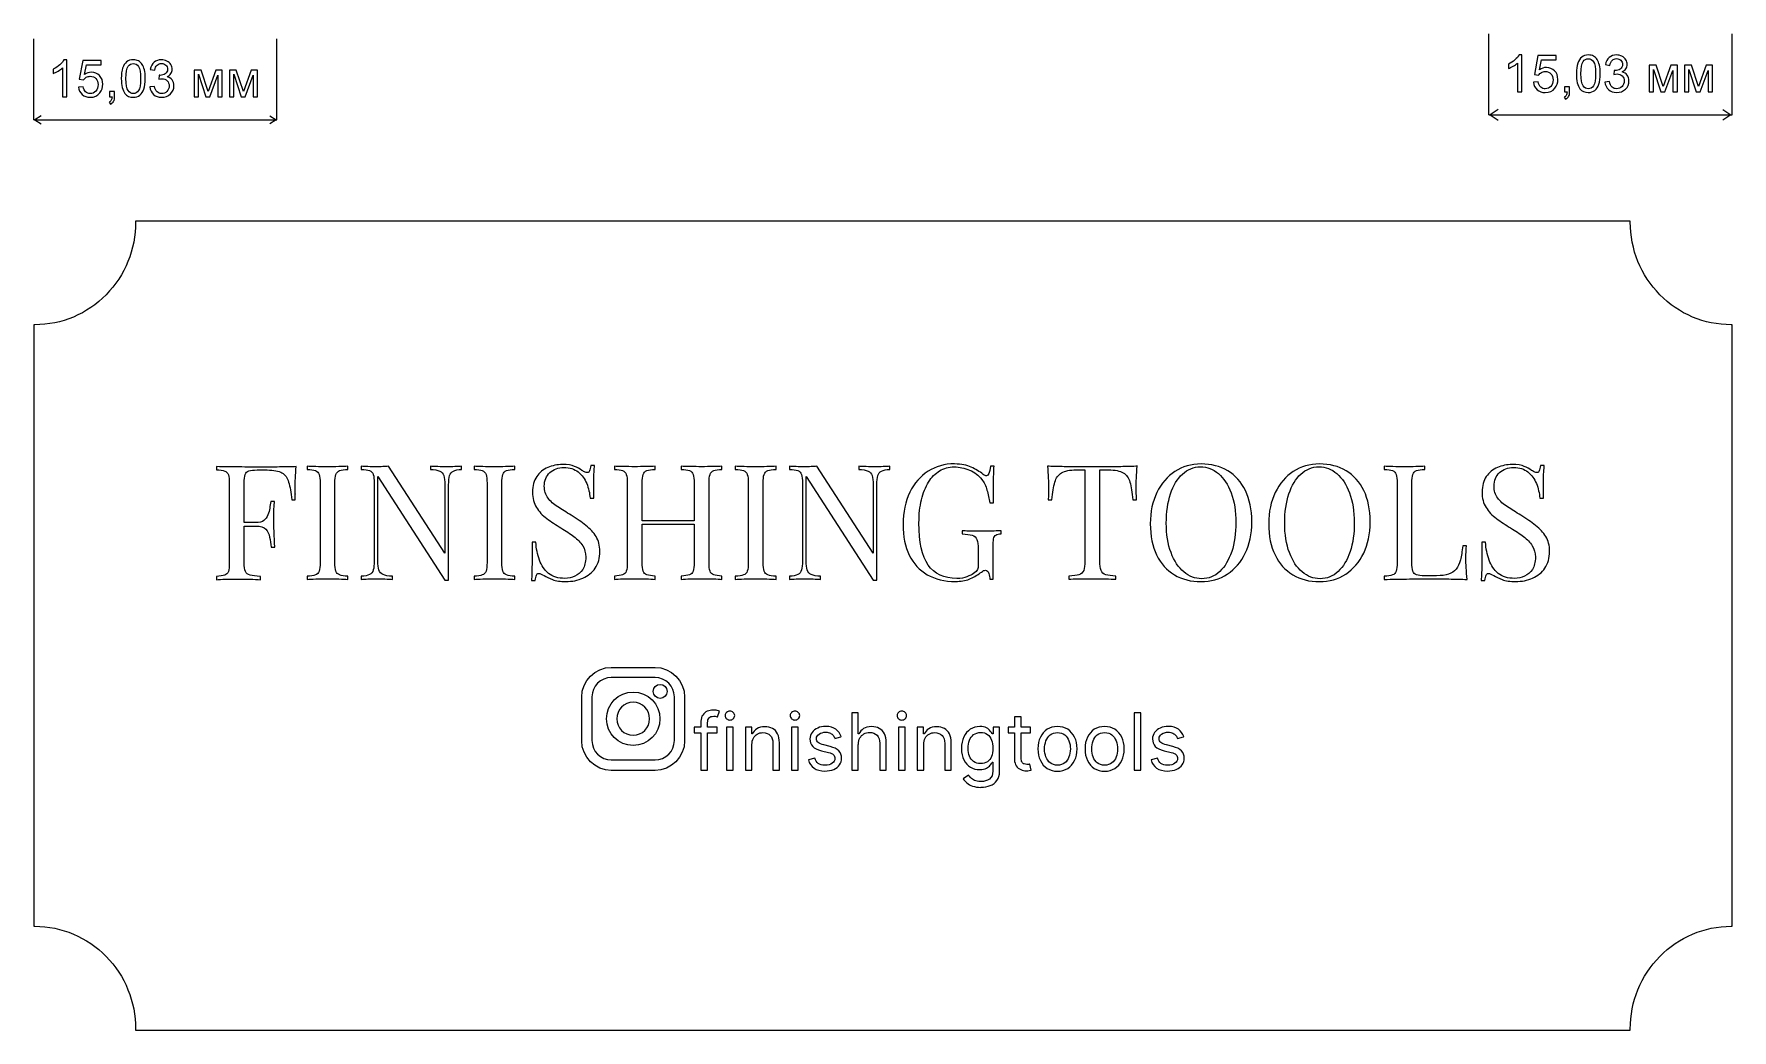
# Model space of a CAD drawing. Header units: millimetres. Extents: x -52 to 52, y -25 to 37.
import ezdxf
from ezdxf.lldxf.tags import DXFTag

# ---------------------------------------------------------------- set-up
doc = ezdxf.new("R2010")
doc.units = ezdxf.units.MM
doc.header["$MEASUREMENT"] = 0
doc.layers.add('layer 1', color=7, linetype='Continuous')
tags = doc.linetypes.add('New Line1', pattern=[0.7, 0.2, -0.5]).pattern_tags.tags
tags[6:7] = [DXFTag(74, 4), DXFTag(75, 0), DXFTag(340, '0'), DXFTag(46, 1.0), DXFTag(50, 0.0), DXFTag(44, 0.0), DXFTag(45, 0.0)]
tags[4:5] = [DXFTag(74, 4), DXFTag(75, 0), DXFTag(340, '0'), DXFTag(46, 1.0), DXFTag(50, 0.0), DXFTag(44, 0.0), DXFTag(45, 0.0)]
tags = doc.linetypes.add('New Line2', pattern=[0.7, 0.2, -0.5]).pattern_tags.tags
tags[6:7] = [DXFTag(74, 4), DXFTag(75, 0), DXFTag(340, '0'), DXFTag(46, 1.0), DXFTag(50, 0.0), DXFTag(44, 0.0), DXFTag(45, 0.0)]
tags[4:5] = [DXFTag(74, 4), DXFTag(75, 0), DXFTag(340, '0'), DXFTag(46, 1.0), DXFTag(50, 0.0), DXFTag(44, 0.0), DXFTag(45, 0.0)]
tags = doc.linetypes.add('New Line3', pattern=[0.7, 0.2, -0.5]).pattern_tags.tags
tags[6:7] = [DXFTag(74, 4), DXFTag(75, 0), DXFTag(340, '0'), DXFTag(46, 1.0), DXFTag(50, 0.0), DXFTag(44, 0.0), DXFTag(45, 0.0)]
tags[4:5] = [DXFTag(74, 4), DXFTag(75, 0), DXFTag(340, '0'), DXFTag(46, 1.0), DXFTag(50, 0.0), DXFTag(44, 0.0), DXFTag(45, 0.0)]

msp = doc.modelspace()

# ---------------------------------------------------------------- linework, layer by layer
at = {"layer": 'layer 1', "color": 155, "lineweight": 9}
for points in [[(-52.5, 31.2716), (-52.5, 31.2716), (-52.5, 36.2716), (-52.5, 36.2716)], [(-37.4732, 31.2716), (-37.4732, 31.2716), (-37.4732, 36.2716), (-37.4732, 36.2716)], [(-52.5, 31.2716), (-52.5, 31.2716), (-37.4732, 31.2716), (-37.4732, 31.2716)]]:
    msp.add_open_spline(points, degree=3, dxfattribs=at)
at = {"layer": 'layer 1', "color": 155, "linetype": 'New Line2', "lineweight": 9}
msp.add_open_spline([(37.4701, 31.5693), (37.4701, 31.5693), (37.4701, 36.5693), (37.4701, 36.5693)], degree=3, dxfattribs=at)
at = {"layer": 'layer 1', "color": 155, "linetype": 'New Line1', "lineweight": 9}
msp.add_open_spline([(52.5, 31.5693), (52.5, 31.5693), (52.5, 36.5693), (52.5, 36.5693)], degree=3, dxfattribs=at)
at = {"layer": 'layer 1', "color": 155}
for points, knots in [([(-50.4647, 32.6911), (-50.4647, 32.6911), (-50.7441, 32.6911), (-50.7441, 32.6911), (-50.7441, 32.6911), (-50.7441, 32.6911), (-50.7441, 34.4702), (-50.7441, 34.4702), (-50.7441, 34.4702), (-50.8113, 34.4056), (-50.8997, 34.3416), (-51.0087, 34.2775), (-51.0087, 34.2775), (-51.1177, 34.2135), (-51.2161, 34.1654), (-51.3029, 34.1336), (-51.3029, 34.1336), (-51.3029, 34.1336), (-51.3029, 34.4035), (-51.3029, 34.4035), (-51.3029, 34.4035), (-51.1468, 34.4765), (-51.0103, 34.5654), (-50.8933, 34.6702), (-50.8933, 34.6702), (-50.7764, 34.7744), (-50.6933, 34.8755), (-50.6446, 34.9739), (-50.6446, 34.9739), (-50.6446, 34.9739), (-50.4647, 34.9739), (-50.4647, 34.9739), (-50.4647, 34.9739), (-50.4647, 34.9739), (-50.4647, 32.6911), (-50.4647, 32.6911)], [0, 0, 0, 0, 0.1, 0.1, 0.1, 0.1, 0.2, 0.2, 0.2, 0.2, 0.3, 0.3, 0.3, 0.3, 0.4, 0.4, 0.4, 0.4, 0.5, 0.5, 0.5, 0.5, 0.6, 0.6, 0.6, 0.6, 0.7, 0.7, 0.7, 0.7, 0.8, 0.8, 0.8, 0.8, 1, 1, 1, 1]), ([(-49.7466, 33.288), (-49.7466, 33.288), (-49.4545, 33.3102), (-49.4545, 33.3102), (-49.4545, 33.3102), (-49.4329, 33.1679), (-49.3826, 33.061), (-49.3043, 32.989), (-49.3043, 32.989), (-49.2259, 32.9176), (-49.1302, 32.8816), (-49.0175, 32.8816), (-49.0175, 32.8816), (-48.8815, 32.8816), (-48.7677, 32.9324), (-48.6751, 33.0335), (-48.6751, 33.0335), (-48.583, 33.1351), (-48.537, 33.2695), (-48.537, 33.4367), (-48.537, 33.4367), (-48.537, 33.596), (-48.5809, 33.7214), (-48.6693, 33.8135), (-48.6693, 33.8135), (-48.7576, 33.9055), (-48.8746, 33.9516), (-49.0201, 33.9516), (-49.0201, 33.9516), (-49.1106, 33.9516), (-49.1916, 33.9309), (-49.2635, 33.8897), (-49.2635, 33.8897), (-49.335, 33.8484), (-49.391, 33.7949), (-49.4323, 33.7293), (-49.4323, 33.7293), (-49.4323, 33.7293), (-49.6958, 33.7674), (-49.6958, 33.7674), (-49.6958, 33.7674), (-49.6958, 33.7674), (-49.4768, 34.9358), (-49.4768, 34.9358), (-49.4768, 34.9358), (-49.4768, 34.9358), (-48.3496, 34.9358), (-48.3496, 34.9358), (-48.3496, 34.9358), (-48.3496, 34.9358), (-48.3496, 34.6691), (-48.3496, 34.6691), (-48.3496, 34.6691), (-48.3496, 34.6691), (-49.254, 34.6691), (-49.254, 34.6691), (-49.254, 34.6691), (-49.254, 34.6691), (-49.3752, 34.0558), (-49.3752, 34.0558), (-49.3752, 34.0558), (-49.2392, 34.1516), (-49.0963, 34.1992), (-48.9471, 34.1992), (-48.9471, 34.1992), (-48.7492, 34.1992), (-48.582, 34.1304), (-48.446, 33.9929), (-48.446, 33.9929), (-48.31, 33.8553), (-48.2417, 33.6785), (-48.2417, 33.4626), (-48.2417, 33.4626), (-48.2417, 33.2568), (-48.3015, 33.079), (-48.4211, 32.9292), (-48.4211, 32.9292), (-48.5666, 32.7451), (-48.7656, 32.653), (-49.0175, 32.653), (-49.0175, 32.653), (-49.2238, 32.653), (-49.3921, 32.7112), (-49.5228, 32.8271), (-49.5228, 32.8271), (-49.6535, 32.943), (-49.7281, 33.0964), (-49.7466, 33.288)], [0, 0, 0, 0, 0.04347826, 0.04347826, 0.04347826, 0.04347826, 0.08695652, 0.08695652, 0.08695652, 0.08695652, 0.13043478, 0.13043478, 0.13043478, 0.13043478, 0.17391304, 0.17391304, 0.17391304, 0.17391304, 0.2173913, 0.2173913, 0.2173913, 0.2173913, 0.26086957, 0.26086957, 0.26086957, 0.26086957, 0.30434783, 0.30434783, 0.30434783, 0.30434783, 0.34782609, 0.34782609, 0.34782609, 0.34782609, 0.39130435, 0.39130435, 0.39130435, 0.39130435, 0.43478261, 0.43478261, 0.43478261, 0.43478261, 0.47826087, 0.47826087, 0.47826087, 0.47826087, 0.52173913, 0.52173913, 0.52173913, 0.52173913, 0.56521739, 0.56521739, 0.56521739, 0.56521739, 0.60869565, 0.60869565, 0.60869565, 0.60869565, 0.65217391, 0.65217391, 0.65217391, 0.65217391, 0.69565217, 0.69565217, 0.69565217, 0.69565217, 0.73913043, 0.73913043, 0.73913043, 0.73913043, 0.7826087, 0.7826087, 0.7826087, 0.7826087, 0.82608696, 0.82608696, 0.82608696, 0.82608696, 0.86956522, 0.86956522, 0.86956522, 0.86956522, 0.91304348, 0.91304348, 0.91304348, 0.91304348, 1, 1, 1, 1]), ([(-47.0987, 33.8129), (-47.0987, 34.0812), (-47.0712, 34.2982), (-47.0162, 34.4622), (-47.0162, 34.4622), (-46.9606, 34.6268), (-46.8786, 34.7533), (-46.7696, 34.8416), (-46.7696, 34.8416), (-46.6611, 34.93), (-46.5241, 34.9739), (-46.359, 34.9739), (-46.359, 34.9739), (-46.2373, 34.9739), (-46.1304, 34.9496), (-46.0378, 34.9004), (-46.0378, 34.9004), (-45.9457, 34.8512), (-45.8695, 34.7803), (-45.8102, 34.6876), (-45.8102, 34.6876), (-45.751, 34.5956), (-45.7044, 34.4829), (-45.6705, 34.35), (-45.6705, 34.35), (-45.6361, 34.2172), (-45.6192, 34.0378), (-45.6192, 33.8129), (-45.6192, 33.8129), (-45.6192, 33.5462), (-45.6467, 33.3303), (-45.7012, 33.1663), (-45.7012, 33.1663), (-45.7557, 33.0017), (-45.8377, 32.8753), (-45.9468, 32.7864), (-45.9468, 32.7864), (-46.0552, 32.6975), (-46.1928, 32.653), (-46.359, 32.653), (-46.359, 32.653), (-46.5775, 32.653), (-46.7495, 32.7308), (-46.8744, 32.8869), (-46.8744, 32.8869), (-47.0241, 33.0774), (-47.0987, 33.3859), (-47.0987, 33.8129)], [0, 0, 0, 0, 0.07692308, 0.07692308, 0.07692308, 0.07692308, 0.15384615, 0.15384615, 0.15384615, 0.15384615, 0.23076923, 0.23076923, 0.23076923, 0.23076923, 0.30769231, 0.30769231, 0.30769231, 0.30769231, 0.38461538, 0.38461538, 0.38461538, 0.38461538, 0.46153846, 0.46153846, 0.46153846, 0.46153846, 0.53846154, 0.53846154, 0.53846154, 0.53846154, 0.61538462, 0.61538462, 0.61538462, 0.61538462, 0.69230769, 0.69230769, 0.69230769, 0.69230769, 0.76923077, 0.76923077, 0.76923077, 0.76923077, 0.84615385, 0.84615385, 0.84615385, 0.84615385, 1, 1, 1, 1]), ([(-46.813, 33.8119), (-46.813, 33.4378), (-46.7696, 33.189), (-46.6823, 33.0663), (-46.6823, 33.0663), (-46.595, 32.943), (-46.487, 32.8816), (-46.359, 32.8816), (-46.359, 32.8816), (-46.2309, 32.8816), (-46.123, 32.9435), (-46.0357, 33.0668), (-46.0357, 33.0668), (-45.9483, 33.1906), (-45.9049, 33.4388), (-45.9049, 33.8119), (-45.9049, 33.8119), (-45.9049, 34.186), (-45.9483, 34.4347), (-46.0357, 34.5575), (-46.0357, 34.5575), (-46.1224, 34.6808), (-46.2314, 34.7422), (-46.3621, 34.7422), (-46.3621, 34.7422), (-46.4902, 34.7422), (-46.5929, 34.6876), (-46.6696, 34.5792), (-46.6696, 34.5792), (-46.7654, 34.4411), (-46.813, 34.1849), (-46.813, 33.8119)], [0, 0, 0, 0, 0.11111111, 0.11111111, 0.11111111, 0.11111111, 0.22222222, 0.22222222, 0.22222222, 0.22222222, 0.33333333, 0.33333333, 0.33333333, 0.33333333, 0.44444444, 0.44444444, 0.44444444, 0.44444444, 0.55555556, 0.55555556, 0.55555556, 0.55555556, 0.66666667, 0.66666667, 0.66666667, 0.66666667, 0.77777778, 0.77777778, 0.77777778, 0.77777778, 1, 1, 1, 1]), ([(-45.3329, 33.2944), (-45.3329, 33.2944), (-45.0535, 33.3325), (-45.0535, 33.3325), (-45.0535, 33.3325), (-45.0213, 33.1737), (-44.9673, 33.0594), (-44.8906, 32.9896), (-44.8906, 32.9896), (-44.8138, 32.9197), (-44.7196, 32.8848), (-44.608, 32.8848), (-44.608, 32.8848), (-44.4757, 32.8848), (-44.364, 32.9303), (-44.2741, 33.0213), (-44.2741, 33.0213), (-44.1841, 33.1123), (-44.1391, 33.225), (-44.1391, 33.3594), (-44.1391, 33.3594), (-44.1391, 33.4875), (-44.181, 33.5933), (-44.2651, 33.6769), (-44.2651, 33.6769), (-44.3487, 33.76), (-44.4551, 33.8018), (-44.5847, 33.8018), (-44.5847, 33.8018), (-44.6376, 33.8018), (-44.7032, 33.7912), (-44.7821, 33.7706), (-44.7821, 33.7706), (-44.7821, 33.7706), (-44.7509, 34.0151), (-44.7509, 34.0151), (-44.7509, 34.0151), (-44.7323, 34.013), (-44.717, 34.0119), (-44.7059, 34.0119), (-44.7059, 34.0119), (-44.5863, 34.0119), (-44.4794, 34.0431), (-44.3836, 34.105), (-44.3836, 34.105), (-44.2884, 34.1669), (-44.2407, 34.2622), (-44.2407, 34.3908), (-44.2407, 34.3908), (-44.2407, 34.4929), (-44.2757, 34.5776), (-44.345, 34.6448), (-44.345, 34.6448), (-44.4143, 34.712), (-44.5037, 34.7453), (-44.6133, 34.7453), (-44.6133, 34.7453), (-44.7223, 34.7453), (-44.8128, 34.7109), (-44.8853, 34.6421), (-44.8853, 34.6421), (-44.9578, 34.5733), (-45.0043, 34.4702), (-45.025, 34.3326), (-45.025, 34.3326), (-45.025, 34.3326), (-45.3044, 34.3834), (-45.3044, 34.3834), (-45.3044, 34.3834), (-45.27, 34.5707), (-45.1927, 34.7162), (-45.0715, 34.8194), (-45.0715, 34.8194), (-44.9509, 34.9226), (-44.8001, 34.9739), (-44.6202, 34.9739), (-44.6202, 34.9739), (-44.4963, 34.9739), (-44.382, 34.9475), (-44.2778, 34.894), (-44.2778, 34.894), (-44.173, 34.8411), (-44.0931, 34.7686), (-44.0381, 34.6771), (-44.0381, 34.6771), (-43.9825, 34.585), (-43.955, 34.4876), (-43.955, 34.3844), (-43.955, 34.3844), (-43.955, 34.2865), (-43.9815, 34.1976), (-44.0338, 34.1172), (-44.0338, 34.1172), (-44.0868, 34.0368), (-44.1651, 33.9727), (-44.2683, 33.9251), (-44.2683, 33.9251), (-44.1339, 33.8944), (-44.0296, 33.8299), (-43.955, 33.732), (-43.955, 33.732), (-43.8809, 33.6346), (-43.8439, 33.5118), (-43.8439, 33.3653), (-43.8439, 33.3653), (-43.8439, 33.1668), (-43.9164, 32.998), (-44.0608, 32.8599), (-44.0608, 32.8599), (-44.2058, 32.7218), (-44.3889, 32.653), (-44.6101, 32.653), (-44.6101, 32.653), (-44.8096, 32.653), (-44.9752, 32.7128), (-45.107, 32.8319), (-45.107, 32.8319), (-45.2393, 32.9509), (-45.3144, 33.1049), (-45.3329, 33.2944)], [0, 0, 0, 0, 0.03225806, 0.03225806, 0.03225806, 0.03225806, 0.06451613, 0.06451613, 0.06451613, 0.06451613, 0.09677419, 0.09677419, 0.09677419, 0.09677419, 0.12903226, 0.12903226, 0.12903226, 0.12903226, 0.16129032, 0.16129032, 0.16129032, 0.16129032, 0.19354839, 0.19354839, 0.19354839, 0.19354839, 0.22580645, 0.22580645, 0.22580645, 0.22580645, 0.25806452, 0.25806452, 0.25806452, 0.25806452, 0.29032258, 0.29032258, 0.29032258, 0.29032258, 0.32258065, 0.32258065, 0.32258065, 0.32258065, 0.35483871, 0.35483871, 0.35483871, 0.35483871, 0.38709677, 0.38709677, 0.38709677, 0.38709677, 0.41935484, 0.41935484, 0.41935484, 0.41935484, 0.4516129, 0.4516129, 0.4516129, 0.4516129, 0.48387097, 0.48387097, 0.48387097, 0.48387097, 0.51612903, 0.51612903, 0.51612903, 0.51612903, 0.5483871, 0.5483871, 0.5483871, 0.5483871, 0.58064516, 0.58064516, 0.58064516, 0.58064516, 0.61290323, 0.61290323, 0.61290323, 0.61290323, 0.64516129, 0.64516129, 0.64516129, 0.64516129, 0.67741935, 0.67741935, 0.67741935, 0.67741935, 0.70967742, 0.70967742, 0.70967742, 0.70967742, 0.74193548, 0.74193548, 0.74193548, 0.74193548, 0.77419355, 0.77419355, 0.77419355, 0.77419355, 0.80645161, 0.80645161, 0.80645161, 0.80645161, 0.83870968, 0.83870968, 0.83870968, 0.83870968, 0.87096774, 0.87096774, 0.87096774, 0.87096774, 0.90322581, 0.90322581, 0.90322581, 0.90322581, 0.93548387, 0.93548387, 0.93548387, 0.93548387, 1, 1, 1, 1]), ([(39.5069, 32.9888), (39.5069, 32.9888), (39.2275, 32.9888), (39.2275, 32.9888), (39.2275, 32.9888), (39.2275, 32.9888), (39.2275, 34.7679), (39.2275, 34.7679), (39.2275, 34.7679), (39.1603, 34.7033), (39.0719, 34.6393), (38.9629, 34.5752), (38.9629, 34.5752), (38.8539, 34.5112), (38.7555, 34.4631), (38.6687, 34.4313), (38.6687, 34.4313), (38.6687, 34.4313), (38.6687, 34.7012), (38.6687, 34.7012), (38.6687, 34.7012), (38.8248, 34.7742), (38.9613, 34.8631), (39.0783, 34.9679), (39.0783, 34.9679), (39.1952, 35.0721), (39.2783, 35.1732), (39.327, 35.2716), (39.327, 35.2716), (39.327, 35.2716), (39.5069, 35.2716), (39.5069, 35.2716), (39.5069, 35.2716), (39.5069, 35.2716), (39.5069, 32.9888), (39.5069, 32.9888)], [0, 0, 0, 0, 0.1, 0.1, 0.1, 0.1, 0.2, 0.2, 0.2, 0.2, 0.3, 0.3, 0.3, 0.3, 0.4, 0.4, 0.4, 0.4, 0.5, 0.5, 0.5, 0.5, 0.6, 0.6, 0.6, 0.6, 0.7, 0.7, 0.7, 0.7, 0.8, 0.8, 0.8, 0.8, 1, 1, 1, 1]), ([(40.225, 33.5857), (40.225, 33.5857), (40.5171, 33.6079), (40.5171, 33.6079), (40.5171, 33.6079), (40.5387, 33.4656), (40.589, 33.3587), (40.6673, 33.2867), (40.6673, 33.2867), (40.7457, 33.2153), (40.8414, 33.1793), (40.9541, 33.1793), (40.9541, 33.1793), (41.0901, 33.1793), (41.2039, 33.2301), (41.2965, 33.3312), (41.2965, 33.3312), (41.3886, 33.4328), (41.4346, 33.5672), (41.4346, 33.7344), (41.4346, 33.7344), (41.4346, 33.8937), (41.3907, 34.0191), (41.3023, 34.1112), (41.3023, 34.1112), (41.214, 34.2032), (41.097, 34.2493), (40.9515, 34.2493), (40.9515, 34.2493), (40.861, 34.2493), (40.78, 34.2286), (40.7081, 34.1874), (40.7081, 34.1874), (40.6366, 34.1461), (40.5806, 34.0926), (40.5393, 34.027), (40.5393, 34.027), (40.5393, 34.027), (40.2758, 34.0651), (40.2758, 34.0651), (40.2758, 34.0651), (40.2758, 34.0651), (40.4948, 35.2335), (40.4948, 35.2335), (40.4948, 35.2335), (40.4948, 35.2335), (41.622, 35.2335), (41.622, 35.2335), (41.622, 35.2335), (41.622, 35.2335), (41.622, 34.9668), (41.622, 34.9668), (41.622, 34.9668), (41.622, 34.9668), (40.7176, 34.9668), (40.7176, 34.9668), (40.7176, 34.9668), (40.7176, 34.9668), (40.5964, 34.3535), (40.5964, 34.3535), (40.5964, 34.3535), (40.7324, 34.4493), (40.8753, 34.4969), (41.0245, 34.4969), (41.0245, 34.4969), (41.2224, 34.4969), (41.3896, 34.4281), (41.5256, 34.2906), (41.5256, 34.2906), (41.6616, 34.153), (41.7299, 33.9762), (41.7299, 33.7603), (41.7299, 33.7603), (41.7299, 33.5545), (41.6701, 33.3767), (41.5505, 33.2269), (41.5505, 33.2269), (41.405, 33.0428), (41.206, 32.9507), (40.9541, 32.9507), (40.9541, 32.9507), (40.7478, 32.9507), (40.5795, 33.0089), (40.4488, 33.1248), (40.4488, 33.1248), (40.3181, 33.2407), (40.2435, 33.3941), (40.225, 33.5857)], [0, 0, 0, 0, 0.04347826, 0.04347826, 0.04347826, 0.04347826, 0.08695652, 0.08695652, 0.08695652, 0.08695652, 0.13043478, 0.13043478, 0.13043478, 0.13043478, 0.17391304, 0.17391304, 0.17391304, 0.17391304, 0.2173913, 0.2173913, 0.2173913, 0.2173913, 0.26086957, 0.26086957, 0.26086957, 0.26086957, 0.30434783, 0.30434783, 0.30434783, 0.30434783, 0.34782609, 0.34782609, 0.34782609, 0.34782609, 0.39130435, 0.39130435, 0.39130435, 0.39130435, 0.43478261, 0.43478261, 0.43478261, 0.43478261, 0.47826087, 0.47826087, 0.47826087, 0.47826087, 0.52173913, 0.52173913, 0.52173913, 0.52173913, 0.56521739, 0.56521739, 0.56521739, 0.56521739, 0.60869565, 0.60869565, 0.60869565, 0.60869565, 0.65217391, 0.65217391, 0.65217391, 0.65217391, 0.69565217, 0.69565217, 0.69565217, 0.69565217, 0.73913043, 0.73913043, 0.73913043, 0.73913043, 0.7826087, 0.7826087, 0.7826087, 0.7826087, 0.82608696, 0.82608696, 0.82608696, 0.82608696, 0.86956522, 0.86956522, 0.86956522, 0.86956522, 0.91304348, 0.91304348, 0.91304348, 0.91304348, 1, 1, 1, 1]), ([(42.8729, 34.1106), (42.8729, 34.3789), (42.9004, 34.5959), (42.9554, 34.7599), (42.9554, 34.7599), (43.011, 34.9245), (43.093, 35.051), (43.202, 35.1393), (43.202, 35.1393), (43.3105, 35.2277), (43.4475, 35.2716), (43.6126, 35.2716), (43.6126, 35.2716), (43.7343, 35.2716), (43.8412, 35.2473), (43.9338, 35.1981), (43.9338, 35.1981), (44.0259, 35.1489), (44.1021, 35.078), (44.1614, 34.9853), (44.1614, 34.9853), (44.2206, 34.8933), (44.2672, 34.7806), (44.3011, 34.6477), (44.3011, 34.6477), (44.3355, 34.5149), (44.3524, 34.3355), (44.3524, 34.1106), (44.3524, 34.1106), (44.3524, 33.8439), (44.3249, 33.628), (44.2704, 33.464), (44.2704, 33.464), (44.2159, 33.2994), (44.1339, 33.173), (44.0248, 33.0841), (44.0248, 33.0841), (43.9164, 32.9952), (43.7788, 32.9507), (43.6126, 32.9507), (43.6126, 32.9507), (43.3941, 32.9507), (43.2221, 33.0285), (43.0972, 33.1846), (43.0972, 33.1846), (42.9475, 33.3751), (42.8729, 33.6836), (42.8729, 34.1106)], [0, 0, 0, 0, 0.07692308, 0.07692308, 0.07692308, 0.07692308, 0.15384615, 0.15384615, 0.15384615, 0.15384615, 0.23076923, 0.23076923, 0.23076923, 0.23076923, 0.30769231, 0.30769231, 0.30769231, 0.30769231, 0.38461538, 0.38461538, 0.38461538, 0.38461538, 0.46153846, 0.46153846, 0.46153846, 0.46153846, 0.53846154, 0.53846154, 0.53846154, 0.53846154, 0.61538462, 0.61538462, 0.61538462, 0.61538462, 0.69230769, 0.69230769, 0.69230769, 0.69230769, 0.76923077, 0.76923077, 0.76923077, 0.76923077, 0.84615385, 0.84615385, 0.84615385, 0.84615385, 1, 1, 1, 1]), ([(43.1586, 34.1096), (43.1586, 33.7355), (43.202, 33.4867), (43.2893, 33.364), (43.2893, 33.364), (43.3766, 33.2407), (43.4846, 33.1793), (43.6126, 33.1793), (43.6126, 33.1793), (43.7407, 33.1793), (43.8486, 33.2412), (43.9359, 33.3645), (43.9359, 33.3645), (44.0233, 33.4883), (44.0667, 33.7365), (44.0667, 34.1096), (44.0667, 34.1096), (44.0667, 34.4837), (44.0233, 34.7324), (43.9359, 34.8552), (43.9359, 34.8552), (43.8492, 34.9785), (43.7402, 35.0399), (43.6095, 35.0399), (43.6095, 35.0399), (43.4814, 35.0399), (43.3787, 34.9853), (43.302, 34.8769), (43.302, 34.8769), (43.2062, 34.7388), (43.1586, 34.4826), (43.1586, 34.1096)], [0, 0, 0, 0, 0.11111111, 0.11111111, 0.11111111, 0.11111111, 0.22222222, 0.22222222, 0.22222222, 0.22222222, 0.33333333, 0.33333333, 0.33333333, 0.33333333, 0.44444444, 0.44444444, 0.44444444, 0.44444444, 0.55555556, 0.55555556, 0.55555556, 0.55555556, 0.66666667, 0.66666667, 0.66666667, 0.66666667, 0.77777778, 0.77777778, 0.77777778, 0.77777778, 1, 1, 1, 1]), ([(44.6387, 33.5921), (44.6387, 33.5921), (44.9181, 33.6302), (44.9181, 33.6302), (44.9181, 33.6302), (44.9503, 33.4714), (45.0043, 33.3571), (45.081, 33.2873), (45.081, 33.2873), (45.1578, 33.2174), (45.252, 33.1825), (45.3636, 33.1825), (45.3636, 33.1825), (45.4959, 33.1825), (45.6076, 33.228), (45.6975, 33.319), (45.6975, 33.319), (45.7875, 33.41), (45.8325, 33.5227), (45.8325, 33.6571), (45.8325, 33.6571), (45.8325, 33.7852), (45.7906, 33.891), (45.7065, 33.9746), (45.7065, 33.9746), (45.6229, 34.0577), (45.5165, 34.0995), (45.3869, 34.0995), (45.3869, 34.0995), (45.334, 34.0995), (45.2684, 34.0889), (45.1895, 34.0683), (45.1895, 34.0683), (45.1895, 34.0683), (45.2207, 34.3128), (45.2207, 34.3128), (45.2207, 34.3128), (45.2393, 34.3107), (45.2546, 34.3096), (45.2657, 34.3096), (45.2657, 34.3096), (45.3853, 34.3096), (45.4922, 34.3408), (45.588, 34.4027), (45.588, 34.4027), (45.6832, 34.4646), (45.7309, 34.5599), (45.7309, 34.6885), (45.7309, 34.6885), (45.7309, 34.7906), (45.6959, 34.8753), (45.6266, 34.9425), (45.6266, 34.9425), (45.5573, 35.0097), (45.4679, 35.043), (45.3583, 35.043), (45.3583, 35.043), (45.2493, 35.043), (45.1588, 35.0086), (45.0863, 34.9398), (45.0863, 34.9398), (45.0138, 34.871), (44.9673, 34.7679), (44.9466, 34.6303), (44.9466, 34.6303), (44.9466, 34.6303), (44.6672, 34.6811), (44.6672, 34.6811), (44.6672, 34.6811), (44.7016, 34.8684), (44.7789, 35.0139), (44.9001, 35.1171), (44.9001, 35.1171), (45.0207, 35.2203), (45.1715, 35.2716), (45.3514, 35.2716), (45.3514, 35.2716), (45.4753, 35.2716), (45.5896, 35.2452), (45.6938, 35.1917), (45.6938, 35.1917), (45.7986, 35.1388), (45.8785, 35.0663), (45.9335, 34.9748), (45.9335, 34.9748), (45.9891, 34.8827), (46.0166, 34.7853), (46.0166, 34.6821), (46.0166, 34.6821), (46.0166, 34.5842), (45.9901, 34.4953), (45.9378, 34.4149), (45.9378, 34.4149), (45.8848, 34.3345), (45.8065, 34.2704), (45.7033, 34.2228), (45.7033, 34.2228), (45.8377, 34.1921), (45.942, 34.1276), (46.0166, 34.0297), (46.0166, 34.0297), (46.0907, 33.9323), (46.1277, 33.8095), (46.1277, 33.663), (46.1277, 33.663), (46.1277, 33.4645), (46.0552, 33.2957), (45.9108, 33.1576), (45.9108, 33.1576), (45.7658, 33.0195), (45.5827, 32.9507), (45.3615, 32.9507), (45.3615, 32.9507), (45.162, 32.9507), (44.9964, 33.0105), (44.8646, 33.1296), (44.8646, 33.1296), (44.7323, 33.2486), (44.6572, 33.4026), (44.6387, 33.5921)], [0, 0, 0, 0, 0.03225806, 0.03225806, 0.03225806, 0.03225806, 0.06451613, 0.06451613, 0.06451613, 0.06451613, 0.09677419, 0.09677419, 0.09677419, 0.09677419, 0.12903226, 0.12903226, 0.12903226, 0.12903226, 0.16129032, 0.16129032, 0.16129032, 0.16129032, 0.19354839, 0.19354839, 0.19354839, 0.19354839, 0.22580645, 0.22580645, 0.22580645, 0.22580645, 0.25806452, 0.25806452, 0.25806452, 0.25806452, 0.29032258, 0.29032258, 0.29032258, 0.29032258, 0.32258065, 0.32258065, 0.32258065, 0.32258065, 0.35483871, 0.35483871, 0.35483871, 0.35483871, 0.38709677, 0.38709677, 0.38709677, 0.38709677, 0.41935484, 0.41935484, 0.41935484, 0.41935484, 0.4516129, 0.4516129, 0.4516129, 0.4516129, 0.48387097, 0.48387097, 0.48387097, 0.48387097, 0.51612903, 0.51612903, 0.51612903, 0.51612903, 0.5483871, 0.5483871, 0.5483871, 0.5483871, 0.58064516, 0.58064516, 0.58064516, 0.58064516, 0.61290323, 0.61290323, 0.61290323, 0.61290323, 0.64516129, 0.64516129, 0.64516129, 0.64516129, 0.67741935, 0.67741935, 0.67741935, 0.67741935, 0.70967742, 0.70967742, 0.70967742, 0.70967742, 0.74193548, 0.74193548, 0.74193548, 0.74193548, 0.77419355, 0.77419355, 0.77419355, 0.77419355, 0.80645161, 0.80645161, 0.80645161, 0.80645161, 0.83870968, 0.83870968, 0.83870968, 0.83870968, 0.87096774, 0.87096774, 0.87096774, 0.87096774, 0.90322581, 0.90322581, 0.90322581, 0.90322581, 0.93548387, 0.93548387, 0.93548387, 0.93548387, 1, 1, 1, 1]), ([(-42.5993, 34.3389), (-42.5993, 34.3389), (-42.1696, 34.3389), (-42.1696, 34.3389), (-42.1696, 34.3389), (-42.1696, 34.3389), (-41.7341, 33.0202), (-41.7341, 33.0202), (-41.7341, 33.0202), (-41.7341, 33.0202), (-41.2521, 34.3389), (-41.2521, 34.3389), (-41.2521, 34.3389), (-41.2521, 34.3389), (-40.8531, 34.3389), (-40.8531, 34.3389), (-40.8531, 34.3389), (-40.8531, 34.3389), (-40.8531, 32.6911), (-40.8531, 32.6911), (-40.8531, 32.6911), (-40.8531, 32.6911), (-41.1325, 32.6911), (-41.1325, 32.6911), (-41.1325, 32.6911), (-41.1325, 32.6911), (-41.1325, 34.0177), (-41.1325, 34.0177), (-41.1325, 34.0177), (-41.1325, 34.0177), (-41.6177, 32.6911), (-41.6177, 32.6911), (-41.6177, 32.6911), (-41.6177, 32.6911), (-41.8675, 32.6911), (-41.8675, 32.6911), (-41.8675, 32.6911), (-41.8675, 32.6911), (-42.3263, 34.0812), (-42.3263, 34.0812), (-42.3263, 34.0812), (-42.3263, 34.0812), (-42.3263, 32.6911), (-42.3263, 32.6911), (-42.3263, 32.6911), (-42.3263, 32.6911), (-42.5993, 32.6911), (-42.5993, 32.6911), (-42.5993, 32.6911), (-42.5993, 32.6911), (-42.5993, 34.3389), (-42.5993, 34.3389)], [0, 0, 0, 0, 0.07142857, 0.07142857, 0.07142857, 0.07142857, 0.14285714, 0.14285714, 0.14285714, 0.14285714, 0.21428571, 0.21428571, 0.21428571, 0.21428571, 0.28571429, 0.28571429, 0.28571429, 0.28571429, 0.35714286, 0.35714286, 0.35714286, 0.35714286, 0.42857143, 0.42857143, 0.42857143, 0.42857143, 0.5, 0.5, 0.5, 0.5, 0.57142857, 0.57142857, 0.57142857, 0.57142857, 0.64285714, 0.64285714, 0.64285714, 0.64285714, 0.71428571, 0.71428571, 0.71428571, 0.71428571, 0.78571429, 0.78571429, 0.78571429, 0.78571429, 0.85714286, 0.85714286, 0.85714286, 0.85714286, 1, 1, 1, 1]), ([(-40.4165, 34.3389), (-40.4165, 34.3389), (-39.9868, 34.3389), (-39.9868, 34.3389), (-39.9868, 34.3389), (-39.9868, 34.3389), (-39.5513, 33.0202), (-39.5513, 33.0202), (-39.5513, 33.0202), (-39.5513, 33.0202), (-39.0693, 34.3389), (-39.0693, 34.3389), (-39.0693, 34.3389), (-39.0693, 34.3389), (-38.6703, 34.3389), (-38.6703, 34.3389), (-38.6703, 34.3389), (-38.6703, 34.3389), (-38.6703, 32.6911), (-38.6703, 32.6911), (-38.6703, 32.6911), (-38.6703, 32.6911), (-38.9497, 32.6911), (-38.9497, 32.6911), (-38.9497, 32.6911), (-38.9497, 32.6911), (-38.9497, 34.0177), (-38.9497, 34.0177), (-38.9497, 34.0177), (-38.9497, 34.0177), (-39.4349, 32.6911), (-39.4349, 32.6911), (-39.4349, 32.6911), (-39.4349, 32.6911), (-39.6847, 32.6911), (-39.6847, 32.6911), (-39.6847, 32.6911), (-39.6847, 32.6911), (-40.1435, 34.0812), (-40.1435, 34.0812), (-40.1435, 34.0812), (-40.1435, 34.0812), (-40.1435, 32.6911), (-40.1435, 32.6911), (-40.1435, 32.6911), (-40.1435, 32.6911), (-40.4165, 32.6911), (-40.4165, 32.6911), (-40.4165, 32.6911), (-40.4165, 32.6911), (-40.4165, 34.3389), (-40.4165, 34.3389)], [0, 0, 0, 0, 0.07142857, 0.07142857, 0.07142857, 0.07142857, 0.14285714, 0.14285714, 0.14285714, 0.14285714, 0.21428571, 0.21428571, 0.21428571, 0.21428571, 0.28571429, 0.28571429, 0.28571429, 0.28571429, 0.35714286, 0.35714286, 0.35714286, 0.35714286, 0.42857143, 0.42857143, 0.42857143, 0.42857143, 0.5, 0.5, 0.5, 0.5, 0.57142857, 0.57142857, 0.57142857, 0.57142857, 0.64285714, 0.64285714, 0.64285714, 0.64285714, 0.71428571, 0.71428571, 0.71428571, 0.71428571, 0.78571429, 0.78571429, 0.78571429, 0.78571429, 0.85714286, 0.85714286, 0.85714286, 0.85714286, 1, 1, 1, 1]), ([(47.3723, 34.6366), (47.3723, 34.6366), (47.802, 34.6366), (47.802, 34.6366), (47.802, 34.6366), (47.802, 34.6366), (48.2375, 33.3179), (48.2375, 33.3179), (48.2375, 33.3179), (48.2375, 33.3179), (48.7195, 34.6366), (48.7195, 34.6366), (48.7195, 34.6366), (48.7195, 34.6366), (49.1185, 34.6366), (49.1185, 34.6366), (49.1185, 34.6366), (49.1185, 34.6366), (49.1185, 32.9888), (49.1185, 32.9888), (49.1185, 32.9888), (49.1185, 32.9888), (48.8391, 32.9888), (48.8391, 32.9888), (48.8391, 32.9888), (48.8391, 32.9888), (48.8391, 34.3154), (48.8391, 34.3154), (48.8391, 34.3154), (48.8391, 34.3154), (48.3539, 32.9888), (48.3539, 32.9888), (48.3539, 32.9888), (48.3539, 32.9888), (48.1041, 32.9888), (48.1041, 32.9888), (48.1041, 32.9888), (48.1041, 32.9888), (47.6453, 34.3789), (47.6453, 34.3789), (47.6453, 34.3789), (47.6453, 34.3789), (47.6453, 32.9888), (47.6453, 32.9888), (47.6453, 32.9888), (47.6453, 32.9888), (47.3723, 32.9888), (47.3723, 32.9888), (47.3723, 32.9888), (47.3723, 32.9888), (47.3723, 34.6366), (47.3723, 34.6366)], [0, 0, 0, 0, 0.07142857, 0.07142857, 0.07142857, 0.07142857, 0.14285714, 0.14285714, 0.14285714, 0.14285714, 0.21428571, 0.21428571, 0.21428571, 0.21428571, 0.28571429, 0.28571429, 0.28571429, 0.28571429, 0.35714286, 0.35714286, 0.35714286, 0.35714286, 0.42857143, 0.42857143, 0.42857143, 0.42857143, 0.5, 0.5, 0.5, 0.5, 0.57142857, 0.57142857, 0.57142857, 0.57142857, 0.64285714, 0.64285714, 0.64285714, 0.64285714, 0.71428571, 0.71428571, 0.71428571, 0.71428571, 0.78571429, 0.78571429, 0.78571429, 0.78571429, 0.85714286, 0.85714286, 0.85714286, 0.85714286, 1, 1, 1, 1]), ([(49.5551, 34.6366), (49.5551, 34.6366), (49.9848, 34.6366), (49.9848, 34.6366), (49.9848, 34.6366), (49.9848, 34.6366), (50.4203, 33.3179), (50.4203, 33.3179), (50.4203, 33.3179), (50.4203, 33.3179), (50.9023, 34.6366), (50.9023, 34.6366), (50.9023, 34.6366), (50.9023, 34.6366), (51.3013, 34.6366), (51.3013, 34.6366), (51.3013, 34.6366), (51.3013, 34.6366), (51.3013, 32.9888), (51.3013, 32.9888), (51.3013, 32.9888), (51.3013, 32.9888), (51.0219, 32.9888), (51.0219, 32.9888), (51.0219, 32.9888), (51.0219, 32.9888), (51.0219, 34.3154), (51.0219, 34.3154), (51.0219, 34.3154), (51.0219, 34.3154), (50.5367, 32.9888), (50.5367, 32.9888), (50.5367, 32.9888), (50.5367, 32.9888), (50.2869, 32.9888), (50.2869, 32.9888), (50.2869, 32.9888), (50.2869, 32.9888), (49.8281, 34.3789), (49.8281, 34.3789), (49.8281, 34.3789), (49.8281, 34.3789), (49.8281, 32.9888), (49.8281, 32.9888), (49.8281, 32.9888), (49.8281, 32.9888), (49.5551, 32.9888), (49.5551, 32.9888), (49.5551, 32.9888), (49.5551, 32.9888), (49.5551, 34.6366), (49.5551, 34.6366)], [0, 0, 0, 0, 0.07142857, 0.07142857, 0.07142857, 0.07142857, 0.14285714, 0.14285714, 0.14285714, 0.14285714, 0.21428571, 0.21428571, 0.21428571, 0.21428571, 0.28571429, 0.28571429, 0.28571429, 0.28571429, 0.35714286, 0.35714286, 0.35714286, 0.35714286, 0.42857143, 0.42857143, 0.42857143, 0.42857143, 0.5, 0.5, 0.5, 0.5, 0.57142857, 0.57142857, 0.57142857, 0.57142857, 0.64285714, 0.64285714, 0.64285714, 0.64285714, 0.71428571, 0.71428571, 0.71428571, 0.71428571, 0.78571429, 0.78571429, 0.78571429, 0.78571429, 0.85714286, 0.85714286, 0.85714286, 0.85714286, 1, 1, 1, 1]), ([(-47.8316, 32.6911), (-47.8316, 32.6911), (-47.8316, 33.0086), (-47.8316, 33.0086), (-47.8316, 33.0086), (-47.8316, 33.0086), (-47.5141, 33.0086), (-47.5141, 33.0086), (-47.5141, 33.0086), (-47.5141, 33.0086), (-47.5141, 32.6911), (-47.5141, 32.6911), (-47.5141, 32.6911), (-47.5141, 32.5742), (-47.5348, 32.4794), (-47.5766, 32.4075), (-47.5766, 32.4075), (-47.6178, 32.3355), (-47.684, 32.2794), (-47.7745, 32.2402), (-47.7745, 32.2402), (-47.7745, 32.2402), (-47.8507, 32.3609), (-47.8507, 32.3609), (-47.8507, 32.3609), (-47.7914, 32.3868), (-47.748, 32.4249), (-47.7205, 32.4747), (-47.7205, 32.4747), (-47.6925, 32.5249), (-47.6766, 32.5969), (-47.6734, 32.6911), (-47.6734, 32.6911), (-47.6734, 32.6911), (-47.8316, 32.6911), (-47.8316, 32.6911)], [0, 0, 0, 0, 0.1, 0.1, 0.1, 0.1, 0.2, 0.2, 0.2, 0.2, 0.3, 0.3, 0.3, 0.3, 0.4, 0.4, 0.4, 0.4, 0.5, 0.5, 0.5, 0.5, 0.6, 0.6, 0.6, 0.6, 0.7, 0.7, 0.7, 0.7, 0.8, 0.8, 0.8, 0.8, 1, 1, 1, 1]), ([(42.14, 32.9888), (42.14, 32.9888), (42.14, 33.3063), (42.14, 33.3063), (42.14, 33.3063), (42.14, 33.3063), (42.4575, 33.3063), (42.4575, 33.3063), (42.4575, 33.3063), (42.4575, 33.3063), (42.4575, 32.9888), (42.4575, 32.9888), (42.4575, 32.9888), (42.4575, 32.8719), (42.4368, 32.7771), (42.395, 32.7052), (42.395, 32.7052), (42.3538, 32.6332), (42.2876, 32.5771), (42.1971, 32.5379), (42.1971, 32.5379), (42.1971, 32.5379), (42.1209, 32.6586), (42.1209, 32.6586), (42.1209, 32.6586), (42.1802, 32.6845), (42.2236, 32.7226), (42.2511, 32.7724), (42.2511, 32.7724), (42.2791, 32.8226), (42.295, 32.8946), (42.2982, 32.9888), (42.2982, 32.9888), (42.2982, 32.9888), (42.14, 32.9888), (42.14, 32.9888)], [0, 0, 0, 0, 0.1, 0.1, 0.1, 0.1, 0.2, 0.2, 0.2, 0.2, 0.3, 0.3, 0.3, 0.3, 0.4, 0.4, 0.4, 0.4, 0.5, 0.5, 0.5, 0.5, 0.6, 0.6, 0.6, 0.6, 0.7, 0.7, 0.7, 0.7, 0.8, 0.8, 0.8, 0.8, 1, 1, 1, 1])]:
    msp.add_open_spline(points, degree=3, knots=knots, dxfattribs=at)
at = {"layer": 'layer 1', "color": 155, "lineweight": 9}
for points in [[(-52.0606, 31.5191), (-52.0606, 31.5191), (-52.4425, 31.2716), (-52.4425, 31.2716), (-52.4425, 31.2716), (-52.4425, 31.2716), (-52.0606, 31.0238), (-52.0606, 31.0238)], [(-37.9125, 31.5191), (-37.9125, 31.5191), (-37.5306, 31.2716), (-37.5306, 31.2716), (-37.5306, 31.2716), (-37.5306, 31.2716), (-37.9125, 31.0238), (-37.9125, 31.0238)], [(38.0466, 31.8941), (38.0466, 31.8941), (37.5455, 31.5693), (37.5455, 31.5693), (37.5455, 31.5693), (37.5455, 31.5693), (38.0466, 31.2441), (38.0466, 31.2441)], [(51.9234, 31.8941), (51.9234, 31.8941), (52.4245, 31.5693), (52.4245, 31.5693), (52.4245, 31.5693), (52.4245, 31.5693), (51.9234, 31.2441), (51.9234, 31.2441)]]:
    msp.add_open_spline(points, degree=3, knots=[0, 0, 0, 0, 0.33333333, 0.33333333, 0.33333333, 0.33333333, 1, 1, 1, 1], dxfattribs=at)
at = {"layer": 'layer 1', "color": 155, "linetype": 'New Line3', "lineweight": 9}
msp.add_open_spline([(37.4701, 31.5693), (37.4701, 31.5693), (52.5, 31.5693), (52.5, 31.5693)], degree=3, dxfattribs=at)
at = {"layer": 'layer 1', "lineweight": 25}
msp.add_open_spline([(46.2098, -25), (46.2098, -25), (-46.2147, -25), (-46.2147, -25), (-46.2147, -25), (-46.2147, -25), (-46.2147, -24.9397), (-46.2147, -24.9397), (-46.2147, -24.9397), (-46.2147, -23.2402), (-46.861, -21.6463), (-48.0401, -20.4496), (-48.0401, -20.4496), (-49.2143, -19.2478), (-50.7782, -18.5891), (-52.4408, -18.5891), (-52.4408, -18.5891), (-52.4408, -18.5891), (-52.5, -18.5891), (-52.5, -18.5891), (-52.5, -18.5891), (-52.5, -18.5891), (-52.5, 18.5942), (-52.5, 18.5942), (-52.5, 18.5942), (-52.5, 18.5942), (-52.4408, 18.5942), (-52.4408, 18.5942), (-52.4408, 18.5942), (-50.7733, 18.5942), (-49.2143, 19.2528), (-48.0401, 20.4546), (-48.0401, 20.4546), (-46.861, 21.6513), (-46.2147, 23.2452), (-46.2147, 24.9397), (-46.2147, 24.9397), (-46.2147, 24.9397), (-46.2147, 25), (-46.2147, 25), (-46.2147, 25), (-46.2147, 25), (46.2098, 25), (46.2098, 25), (46.2098, 25), (46.2098, 25), (46.2098, 24.9397), (46.2098, 24.9397), (46.2098, 24.9397), (46.2098, 23.2453), (46.861, 21.6513), (48.0352, 20.4546), (48.0352, 20.4546), (49.2143, 19.2529), (50.7782, 18.5942), (52.4408, 18.5942), (52.4408, 18.5942), (52.4408, 18.5942), (52.5, 18.5942), (52.5, 18.5942), (52.5, 18.5942), (52.5, 18.5942), (52.5, -18.5891), (52.5, -18.5891), (52.5, -18.5891), (52.5, -18.5891), (52.4408, -18.5891), (52.4408, -18.5891), (52.4408, -18.5891), (50.7782, -18.5891), (49.2143, -19.2528), (48.0352, -20.4496), (48.0352, -20.4496), (46.8561, -21.6463), (46.2098, -23.2402), (46.2098, -24.9397), (46.2098, -24.9397), (46.2098, -24.9397), (46.2098, -25), (46.2098, -25)], degree=3, knots=[0, 0, 0, 0, 0.04761905, 0.04761905, 0.04761905, 0.04761905, 0.0952381, 0.0952381, 0.0952381, 0.0952381, 0.14285714, 0.14285714, 0.14285714, 0.14285714, 0.19047619, 0.19047619, 0.19047619, 0.19047619, 0.23809524, 0.23809524, 0.23809524, 0.23809524, 0.28571429, 0.28571429, 0.28571429, 0.28571429, 0.33333333, 0.33333333, 0.33333333, 0.33333333, 0.38095238, 0.38095238, 0.38095238, 0.38095238, 0.42857143, 0.42857143, 0.42857143, 0.42857143, 0.47619048, 0.47619048, 0.47619048, 0.47619048, 0.52380952, 0.52380952, 0.52380952, 0.52380952, 0.57142857, 0.57142857, 0.57142857, 0.57142857, 0.61904762, 0.61904762, 0.61904762, 0.61904762, 0.66666667, 0.66666667, 0.66666667, 0.66666667, 0.71428571, 0.71428571, 0.71428571, 0.71428571, 0.76190476, 0.76190476, 0.76190476, 0.76190476, 0.80952381, 0.80952381, 0.80952381, 0.80952381, 0.85714286, 0.85714286, 0.85714286, 0.85714286, 0.9047619, 0.9047619, 0.9047619, 0.9047619, 1, 1, 1, 1], dxfattribs=at)
at = {"layer": 'layer 1', "color": 242}
for points, knots in [([(-36.3547, 8.138), (-36.3492, 8.0024), (-36.3438, 7.8775), (-36.3384, 7.769), (-36.3384, 7.769), (-36.3384, 7.769), (-36.5608, 7.769), (-36.5608, 7.769), (-36.5608, 7.769), (-36.6043, 8.2357), (-36.6694, 8.5939), (-36.7508, 8.8598), (-36.7508, 8.8598), (-36.8322, 9.1312), (-36.9679, 9.3211), (-37.1633, 9.4405), (-37.1633, 9.4405), (-37.364, 9.5599), (-37.6679, 9.6196), (-38.0803, 9.6196), (-38.0803, 9.6196), (-38.0803, 9.6196), (-38.699, 9.6196), (-38.699, 9.6196), (-38.699, 9.6196), (-38.9215, 9.6196), (-39.0952, 9.6032), (-39.2092, 9.5599), (-39.2092, 9.5599), (-39.3231, 9.5273), (-39.3991, 9.4513), (-39.4371, 9.3374), (-39.4371, 9.3374), (-39.4751, 9.2234), (-39.5022, 9.0443), (-39.5022, 8.7947), (-39.5022, 8.7947), (-39.5022, 8.7947), (-39.5022, 6.3635), (-39.5022, 6.3635), (-39.5022, 6.3635), (-39.5022, 6.3635), (-38.7804, 6.3635), (-38.7804, 6.3635), (-38.7804, 6.3635), (-38.5633, 6.3635), (-38.3952, 6.4068), (-38.2811, 6.4991), (-38.2811, 6.4991), (-38.1672, 6.586), (-38.0858, 6.7), (-38.0315, 6.8356), (-38.0315, 6.8356), (-37.9718, 6.9714), (-37.9392, 7.1179), (-37.9229, 7.2644), (-37.9229, 7.2644), (-37.9013, 7.4055), (-37.885, 7.5466), (-37.8578, 7.6605), (-37.8578, 7.6605), (-37.8578, 7.6605), (-37.6354, 7.6605), (-37.6354, 7.6605), (-37.6354, 7.6605), (-37.6571, 7.2861), (-37.6679, 6.9984), (-37.6679, 6.8031), (-37.6679, 6.8031), (-37.6624, 6.6023), (-37.6624, 6.4231), (-37.6624, 6.2549), (-37.6624, 6.2549), (-37.6624, 6.0866), (-37.6569, 5.9076), (-37.6516, 5.7122), (-37.6516, 5.7122), (-37.6462, 5.5114), (-37.6299, 5.2238), (-37.6082, 4.8494), (-37.6082, 4.8494), (-37.6082, 4.8494), (-37.8307, 4.8494), (-37.8307, 4.8494), (-37.8307, 4.8494), (-37.8579, 5.061), (-37.8905, 5.2672), (-37.9284, 5.468), (-37.9284, 5.468), (-37.961, 5.6634), (-38.0424, 5.8317), (-38.1617, 5.9565), (-38.1617, 5.9565), (-38.2812, 6.0867), (-38.4873, 6.1519), (-38.775, 6.1519), (-38.775, 6.1519), (-38.775, 6.1519), (-39.4968, 6.1519), (-39.4968, 6.1519), (-39.4968, 6.1519), (-39.4968, 6.1519), (-39.4968, 3.8834), (-39.4968, 3.8834), (-39.4968, 3.8834), (-39.4968, 3.6446), (-39.4696, 3.4656), (-39.4208, 3.3516), (-39.4208, 3.3516), (-39.3666, 3.2321), (-39.2689, 3.1507), (-39.1278, 3.1182), (-39.1278, 3.1182), (-38.9866, 3.0802), (-38.7696, 3.0477), (-38.4982, 3.0368), (-38.4982, 3.0368), (-38.4982, 3.0368), (-38.4982, 2.836), (-38.4982, 2.836), (-38.4982, 2.836), (-38.6719, 2.8523), (-38.8889, 2.8577), (-39.1494, 2.8632), (-39.1494, 2.8632), (-39.4153, 2.8632), (-39.6813, 2.8686), (-39.9526, 2.8686), (-39.9526, 2.8686), (-40.2076, 2.8686), (-40.4464, 2.8632), (-40.669, 2.8632), (-40.669, 2.8632), (-40.8915, 2.8577), (-41.076, 2.8523), (-41.2171, 2.836), (-41.2171, 2.836), (-41.2171, 2.836), (-41.2171, 3.0368), (-41.2171, 3.0368), (-41.2171, 3.0368), (-40.9946, 3.0477), (-40.821, 3.0748), (-40.7069, 3.1182), (-40.7069, 3.1182), (-40.5931, 3.1507), (-40.5171, 3.2321), (-40.479, 3.3516), (-40.479, 3.3516), (-40.441, 3.4656), (-40.4193, 3.6446), (-40.4193, 3.8834), (-40.4193, 3.8834), (-40.4193, 3.8834), (-40.4193, 8.7784), (-40.4193, 8.7784), (-40.4193, 8.7784), (-40.4193, 9.028), (-40.4357, 9.2017), (-40.479, 9.3211), (-40.479, 9.3211), (-40.5224, 9.4405), (-40.593, 9.5164), (-40.7069, 9.5545), (-40.7069, 9.5545), (-40.8209, 9.5978), (-40.9946, 9.625), (-41.2171, 9.6305), (-41.2171, 9.6305), (-41.2171, 9.6305), (-41.2171, 9.8259), (-41.2171, 9.8259), (-41.2171, 9.8259), (-40.9675, 9.8204), (-40.7178, 9.815), (-40.4464, 9.815), (-40.4464, 9.815), (-40.1752, 9.8095), (-39.9038, 9.8095), (-39.6433, 9.8041), (-39.6433, 9.8041), (-39.3828, 9.7987), (-39.1386, 9.7987), (-38.9052, 9.7987), (-38.9052, 9.7987), (-38.9052, 9.7987), (-38.3463, 9.7987), (-38.3463, 9.7987), (-38.3463, 9.7987), (-38.0478, 9.7987), (-37.7005, 9.7987), (-37.3152, 9.8041), (-37.3152, 9.8041), (-36.9299, 9.8096), (-36.588, 9.815), (-36.2787, 9.8259), (-36.2787, 9.8259), (-36.3058, 9.5762), (-36.3221, 9.3374), (-36.3329, 9.104), (-36.3329, 9.104), (-36.3438, 8.8707), (-36.3492, 8.6915), (-36.3492, 8.5613), (-36.3492, 8.5613), (-36.3492, 8.404), (-36.3492, 8.2575), (-36.3384, 8.1164), (-36.3384, 8.1164), (-36.3384, 8.1164), (-36.3547, 8.138), (-36.3547, 8.138)], [0, 0, 0, 0, 0.01851852, 0.01851852, 0.01851852, 0.01851852, 0.03703704, 0.03703704, 0.03703704, 0.03703704, 0.05555556, 0.05555556, 0.05555556, 0.05555556, 0.07407407, 0.07407407, 0.07407407, 0.07407407, 0.09259259, 0.09259259, 0.09259259, 0.09259259, 0.11111111, 0.11111111, 0.11111111, 0.11111111, 0.12962963, 0.12962963, 0.12962963, 0.12962963, 0.14814815, 0.14814815, 0.14814815, 0.14814815, 0.16666667, 0.16666667, 0.16666667, 0.16666667, 0.18518519, 0.18518519, 0.18518519, 0.18518519, 0.2037037, 0.2037037, 0.2037037, 0.2037037, 0.22222222, 0.22222222, 0.22222222, 0.22222222, 0.24074074, 0.24074074, 0.24074074, 0.24074074, 0.25925926, 0.25925926, 0.25925926, 0.25925926, 0.27777778, 0.27777778, 0.27777778, 0.27777778, 0.2962963, 0.2962963, 0.2962963, 0.2962963, 0.31481481, 0.31481481, 0.31481481, 0.31481481, 0.33333333, 0.33333333, 0.33333333, 0.33333333, 0.35185185, 0.35185185, 0.35185185, 0.35185185, 0.37037037, 0.37037037, 0.37037037, 0.37037037, 0.38888889, 0.38888889, 0.38888889, 0.38888889, 0.40740741, 0.40740741, 0.40740741, 0.40740741, 0.42592593, 0.42592593, 0.42592593, 0.42592593, 0.44444444, 0.44444444, 0.44444444, 0.44444444, 0.46296296, 0.46296296, 0.46296296, 0.46296296, 0.48148148, 0.48148148, 0.48148148, 0.48148148, 0.5, 0.5, 0.5, 0.5, 0.51851852, 0.51851852, 0.51851852, 0.51851852, 0.53703704, 0.53703704, 0.53703704, 0.53703704, 0.55555556, 0.55555556, 0.55555556, 0.55555556, 0.57407407, 0.57407407, 0.57407407, 0.57407407, 0.59259259, 0.59259259, 0.59259259, 0.59259259, 0.61111111, 0.61111111, 0.61111111, 0.61111111, 0.62962963, 0.62962963, 0.62962963, 0.62962963, 0.64814815, 0.64814815, 0.64814815, 0.64814815, 0.66666667, 0.66666667, 0.66666667, 0.66666667, 0.68518519, 0.68518519, 0.68518519, 0.68518519, 0.7037037, 0.7037037, 0.7037037, 0.7037037, 0.72222222, 0.72222222, 0.72222222, 0.72222222, 0.74074074, 0.74074074, 0.74074074, 0.74074074, 0.75925926, 0.75925926, 0.75925926, 0.75925926, 0.77777778, 0.77777778, 0.77777778, 0.77777778, 0.7962963, 0.7962963, 0.7962963, 0.7962963, 0.81481481, 0.81481481, 0.81481481, 0.81481481, 0.83333333, 0.83333333, 0.83333333, 0.83333333, 0.85185185, 0.85185185, 0.85185185, 0.85185185, 0.87037037, 0.87037037, 0.87037037, 0.87037037, 0.88888889, 0.88888889, 0.88888889, 0.88888889, 0.90740741, 0.90740741, 0.90740741, 0.90740741, 0.92592593, 0.92592593, 0.92592593, 0.92592593, 0.94444444, 0.94444444, 0.94444444, 0.94444444, 0.96296296, 0.96296296, 0.96296296, 0.96296296, 1, 1, 1, 1]), ([(-33.0877, 9.8475), (-33.0877, 9.8475), (-33.0877, 9.6522), (-33.0877, 9.6522), (-33.0877, 9.6522), (-33.3102, 9.6467), (-33.4838, 9.6196), (-33.5977, 9.5762), (-33.5977, 9.5762), (-33.7117, 9.5328), (-33.7877, 9.4568), (-33.8312, 9.3374), (-33.8312, 9.3374), (-33.8745, 9.218), (-33.8908, 9.0443), (-33.8908, 8.8001), (-33.8908, 8.8001), (-33.8908, 8.8001), (-33.8908, 3.8996), (-33.8908, 3.8996), (-33.8908, 3.8996), (-33.8908, 3.6608), (-33.8691, 3.4817), (-33.8312, 3.3678), (-33.8312, 3.3678), (-33.7931, 3.2538), (-33.7117, 3.1725), (-33.5977, 3.129), (-33.5977, 3.129), (-33.4839, 3.091), (-33.3156, 3.0639), (-33.0877, 3.0477), (-33.0877, 3.0477), (-33.0877, 3.0477), (-33.0877, 2.8523), (-33.0877, 2.8523), (-33.0877, 2.8523), (-33.2396, 2.8631), (-33.4295, 2.874), (-33.6575, 2.8795), (-33.6575, 2.8795), (-33.8854, 2.8795), (-34.1133, 2.8795), (-34.3467, 2.8795), (-34.3467, 2.8795), (-34.6017, 2.8795), (-34.846, 2.8795), (-35.0685, 2.8795), (-35.0685, 2.8795), (-35.291, 2.8795), (-35.4755, 2.8686), (-35.6112, 2.8523), (-35.6112, 2.8523), (-35.6112, 2.8523), (-35.6112, 3.0477), (-35.6112, 3.0477), (-35.6112, 3.0477), (-35.3886, 3.0584), (-35.2151, 3.0856), (-35.101, 3.129), (-35.101, 3.129), (-34.9871, 3.167), (-34.9057, 3.2484), (-34.8677, 3.3678), (-34.8677, 3.3678), (-34.8297, 3.4872), (-34.808, 3.6663), (-34.808, 3.8996), (-34.808, 3.8996), (-34.808, 3.8996), (-34.808, 8.8001), (-34.808, 8.8001), (-34.808, 8.8001), (-34.808, 9.0443), (-34.8297, 9.2234), (-34.8677, 9.3374), (-34.8677, 9.3374), (-34.9057, 9.4513), (-34.9871, 9.5327), (-35.101, 9.5762), (-35.101, 9.5762), (-35.215, 9.6196), (-35.3833, 9.6467), (-35.6112, 9.6522), (-35.6112, 9.6522), (-35.6112, 9.6522), (-35.6112, 9.8475), (-35.6112, 9.8475), (-35.6112, 9.8475), (-35.4754, 9.842), (-35.291, 9.8366), (-35.0685, 9.8259), (-35.0685, 9.8259), (-34.846, 9.8204), (-34.6018, 9.815), (-34.3467, 9.815), (-34.3467, 9.815), (-34.1134, 9.815), (-33.8854, 9.815), (-33.6575, 9.8259), (-33.6575, 9.8259), (-33.4295, 9.8313), (-33.2396, 9.8366), (-33.0877, 9.8475)], [0, 0, 0, 0, 0.03703704, 0.03703704, 0.03703704, 0.03703704, 0.07407407, 0.07407407, 0.07407407, 0.07407407, 0.11111111, 0.11111111, 0.11111111, 0.11111111, 0.14814815, 0.14814815, 0.14814815, 0.14814815, 0.18518519, 0.18518519, 0.18518519, 0.18518519, 0.22222222, 0.22222222, 0.22222222, 0.22222222, 0.25925926, 0.25925926, 0.25925926, 0.25925926, 0.2962963, 0.2962963, 0.2962963, 0.2962963, 0.33333333, 0.33333333, 0.33333333, 0.33333333, 0.37037037, 0.37037037, 0.37037037, 0.37037037, 0.40740741, 0.40740741, 0.40740741, 0.40740741, 0.44444444, 0.44444444, 0.44444444, 0.44444444, 0.48148148, 0.48148148, 0.48148148, 0.48148148, 0.51851852, 0.51851852, 0.51851852, 0.51851852, 0.55555556, 0.55555556, 0.55555556, 0.55555556, 0.59259259, 0.59259259, 0.59259259, 0.59259259, 0.62962963, 0.62962963, 0.62962963, 0.62962963, 0.66666667, 0.66666667, 0.66666667, 0.66666667, 0.7037037, 0.7037037, 0.7037037, 0.7037037, 0.74074074, 0.74074074, 0.74074074, 0.74074074, 0.77777778, 0.77777778, 0.77777778, 0.77777778, 0.81481481, 0.81481481, 0.81481481, 0.81481481, 0.85185185, 0.85185185, 0.85185185, 0.85185185, 0.88888889, 0.88888889, 0.88888889, 0.88888889, 0.92592593, 0.92592593, 0.92592593, 0.92592593, 1, 1, 1, 1]), ([(-26.0544, 9.8475), (-26.0544, 9.8475), (-26.0544, 9.6522), (-26.0544, 9.6522), (-26.0544, 9.6522), (-26.2769, 9.6467), (-26.4451, 9.6142), (-26.5646, 9.5545), (-26.5646, 9.5545), (-26.6785, 9.4948), (-26.7545, 9.4025), (-26.7979, 9.2668), (-26.7979, 9.2668), (-26.8413, 9.1311), (-26.8576, 8.9466), (-26.8576, 8.7024), (-26.8576, 8.7024), (-26.8576, 8.7024), (-26.8576, 2.8035), (-26.8576, 2.8035), (-26.8576, 2.8035), (-26.8576, 2.8035), (-27.0855, 2.8035), (-27.0855, 2.8035), (-27.0855, 2.8035), (-27.0855, 2.8035), (-31.2316, 9.2126), (-31.2316, 9.2126), (-31.2316, 9.2126), (-31.2316, 9.2126), (-31.2316, 3.9973), (-31.2316, 3.9973), (-31.2316, 3.9973), (-31.2316, 3.7586), (-31.21, 3.574), (-31.1665, 3.4384), (-31.1665, 3.4384), (-31.1232, 3.3026), (-31.0363, 3.205), (-30.9115, 3.1507), (-30.9115, 3.1507), (-30.7813, 3.0965), (-30.5913, 3.0584), (-30.3362, 3.0477), (-30.3362, 3.0477), (-30.3362, 3.0477), (-30.3362, 2.8523), (-30.3362, 2.8523), (-30.3362, 2.8523), (-30.4557, 2.8631), (-30.6076, 2.874), (-30.803, 2.8795), (-30.803, 2.8795), (-30.9983, 2.8849), (-31.1774, 2.8795), (-31.3457, 2.8795), (-31.3457, 2.8795), (-31.5139, 2.8795), (-31.6767, 2.8795), (-31.845, 2.8795), (-31.845, 2.8795), (-32.0132, 2.8795), (-32.1543, 2.8686), (-32.2628, 2.8523), (-32.2628, 2.8523), (-32.2628, 2.8523), (-32.2628, 3.0477), (-32.2628, 3.0477), (-32.2628, 3.0477), (-32.0404, 3.0584), (-31.8667, 3.0965), (-31.7527, 3.1507), (-31.7527, 3.1507), (-31.6387, 3.205), (-31.5573, 3.3026), (-31.5194, 3.4384), (-31.5194, 3.4384), (-31.4813, 3.574), (-31.4597, 3.7586), (-31.4597, 3.9973), (-31.4597, 3.9973), (-31.4597, 3.9973), (-31.4597, 8.8001), (-31.4597, 8.8001), (-31.4597, 8.8001), (-31.4597, 9.0443), (-31.4813, 9.2234), (-31.5194, 9.3374), (-31.5194, 9.3374), (-31.5573, 9.4513), (-31.6387, 9.5327), (-31.7527, 9.5762), (-31.7527, 9.5762), (-31.8667, 9.6196), (-32.0349, 9.6467), (-32.2628, 9.6522), (-32.2628, 9.6522), (-32.2628, 9.6522), (-32.2628, 9.8475), (-32.2628, 9.8475), (-32.2628, 9.8475), (-32.1489, 9.842), (-32.0132, 9.8366), (-31.845, 9.8259), (-31.845, 9.8259), (-31.6767, 9.8204), (-31.5084, 9.815), (-31.3457, 9.815), (-31.3457, 9.815), (-31.1991, 9.815), (-31.0634, 9.815), (-30.9332, 9.8259), (-30.9332, 9.8259), (-30.803, 9.8313), (-30.6836, 9.8366), (-30.575, 9.8475), (-30.575, 9.8475), (-30.575, 9.8475), (-27.091, 4.4749), (-27.091, 4.4749), (-27.091, 4.4749), (-27.091, 4.4749), (-27.091, 8.7024), (-27.091, 8.7024), (-27.091, 8.7024), (-27.091, 8.9466), (-27.1127, 9.1312), (-27.156, 9.2668), (-27.156, 9.2668), (-27.1995, 9.3971), (-27.2864, 9.4948), (-27.4111, 9.5545), (-27.4111, 9.5545), (-27.5414, 9.6142), (-27.7313, 9.6467), (-27.9863, 9.6522), (-27.9863, 9.6522), (-27.9863, 9.6522), (-27.9863, 9.8475), (-27.9863, 9.8475), (-27.9863, 9.8475), (-27.867, 9.842), (-27.7095, 9.8366), (-27.5197, 9.8259), (-27.5197, 9.8259), (-27.3243, 9.8204), (-27.1452, 9.815), (-26.9823, 9.815), (-26.9823, 9.815), (-26.8195, 9.815), (-26.6405, 9.815), (-26.4723, 9.8259), (-26.4723, 9.8259), (-26.304, 9.8313), (-26.1683, 9.8366), (-26.0598, 9.8475), (-26.0598, 9.8475), (-26.0598, 9.8475), (-26.0544, 9.8475), (-26.0544, 9.8475)], [0, 0, 0, 0, 0.02439024, 0.02439024, 0.02439024, 0.02439024, 0.04878049, 0.04878049, 0.04878049, 0.04878049, 0.07317073, 0.07317073, 0.07317073, 0.07317073, 0.09756098, 0.09756098, 0.09756098, 0.09756098, 0.12195122, 0.12195122, 0.12195122, 0.12195122, 0.14634146, 0.14634146, 0.14634146, 0.14634146, 0.17073171, 0.17073171, 0.17073171, 0.17073171, 0.19512195, 0.19512195, 0.19512195, 0.19512195, 0.2195122, 0.2195122, 0.2195122, 0.2195122, 0.24390244, 0.24390244, 0.24390244, 0.24390244, 0.26829268, 0.26829268, 0.26829268, 0.26829268, 0.29268293, 0.29268293, 0.29268293, 0.29268293, 0.31707317, 0.31707317, 0.31707317, 0.31707317, 0.34146341, 0.34146341, 0.34146341, 0.34146341, 0.36585366, 0.36585366, 0.36585366, 0.36585366, 0.3902439, 0.3902439, 0.3902439, 0.3902439, 0.41463415, 0.41463415, 0.41463415, 0.41463415, 0.43902439, 0.43902439, 0.43902439, 0.43902439, 0.46341463, 0.46341463, 0.46341463, 0.46341463, 0.48780488, 0.48780488, 0.48780488, 0.48780488, 0.51219512, 0.51219512, 0.51219512, 0.51219512, 0.53658537, 0.53658537, 0.53658537, 0.53658537, 0.56097561, 0.56097561, 0.56097561, 0.56097561, 0.58536585, 0.58536585, 0.58536585, 0.58536585, 0.6097561, 0.6097561, 0.6097561, 0.6097561, 0.63414634, 0.63414634, 0.63414634, 0.63414634, 0.65853659, 0.65853659, 0.65853659, 0.65853659, 0.68292683, 0.68292683, 0.68292683, 0.68292683, 0.70731707, 0.70731707, 0.70731707, 0.70731707, 0.73170732, 0.73170732, 0.73170732, 0.73170732, 0.75609756, 0.75609756, 0.75609756, 0.75609756, 0.7804878, 0.7804878, 0.7804878, 0.7804878, 0.80487805, 0.80487805, 0.80487805, 0.80487805, 0.82926829, 0.82926829, 0.82926829, 0.82926829, 0.85365854, 0.85365854, 0.85365854, 0.85365854, 0.87804878, 0.87804878, 0.87804878, 0.87804878, 0.90243902, 0.90243902, 0.90243902, 0.90243902, 0.92682927, 0.92682927, 0.92682927, 0.92682927, 0.95121951, 0.95121951, 0.95121951, 0.95121951, 1, 1, 1, 1]), ([(-22.7658, 9.8475), (-22.7658, 9.8475), (-22.7658, 9.6522), (-22.7658, 9.6522), (-22.7658, 9.6522), (-22.9882, 9.6467), (-23.1619, 9.6196), (-23.2759, 9.5762), (-23.2759, 9.5762), (-23.3898, 9.5328), (-23.4659, 9.4568), (-23.5092, 9.3374), (-23.5092, 9.3374), (-23.5526, 9.218), (-23.5689, 9.0443), (-23.5689, 8.8001), (-23.5689, 8.8001), (-23.5689, 8.8001), (-23.5689, 3.8996), (-23.5689, 3.8996), (-23.5689, 3.8996), (-23.5689, 3.6608), (-23.5473, 3.4817), (-23.5092, 3.3678), (-23.5092, 3.3678), (-23.4712, 3.2538), (-23.3898, 3.1725), (-23.2759, 3.129), (-23.2759, 3.129), (-23.1619, 3.091), (-22.9937, 3.0639), (-22.7658, 3.0477), (-22.7658, 3.0477), (-22.7658, 3.0477), (-22.7658, 2.8523), (-22.7658, 2.8523), (-22.7658, 2.8523), (-22.9177, 2.8631), (-23.1077, 2.874), (-23.3356, 2.8795), (-23.3356, 2.8795), (-23.5635, 2.8795), (-23.7915, 2.8795), (-24.0249, 2.8795), (-24.0249, 2.8795), (-24.2799, 2.8795), (-24.5242, 2.8795), (-24.7466, 2.8795), (-24.7466, 2.8795), (-24.9691, 2.8795), (-25.1537, 2.8686), (-25.2893, 2.8523), (-25.2893, 2.8523), (-25.2893, 2.8523), (-25.2893, 3.0477), (-25.2893, 3.0477), (-25.2893, 3.0477), (-25.0668, 3.0584), (-24.8931, 3.0856), (-24.7791, 3.129), (-24.7791, 3.129), (-24.6652, 3.167), (-24.5838, 3.2484), (-24.5458, 3.3678), (-24.5458, 3.3678), (-24.5078, 3.4872), (-24.4861, 3.6663), (-24.4861, 3.8996), (-24.4861, 3.8996), (-24.4861, 3.8996), (-24.4861, 8.8001), (-24.4861, 8.8001), (-24.4861, 8.8001), (-24.4861, 9.0443), (-24.5078, 9.2234), (-24.5458, 9.3374), (-24.5458, 9.3374), (-24.5838, 9.4513), (-24.6652, 9.5327), (-24.7791, 9.5762), (-24.7791, 9.5762), (-24.8931, 9.6196), (-25.0613, 9.6467), (-25.2893, 9.6522), (-25.2893, 9.6522), (-25.2893, 9.6522), (-25.2893, 9.8475), (-25.2893, 9.8475), (-25.2893, 9.8475), (-25.1536, 9.842), (-24.9691, 9.8366), (-24.7466, 9.8259), (-24.7466, 9.8259), (-24.5242, 9.8204), (-24.28, 9.815), (-24.0249, 9.815), (-24.0249, 9.815), (-23.7915, 9.815), (-23.5635, 9.815), (-23.3356, 9.8259), (-23.3356, 9.8259), (-23.1077, 9.8313), (-22.9177, 9.8366), (-22.7658, 9.8475)], [0, 0, 0, 0, 0.03703704, 0.03703704, 0.03703704, 0.03703704, 0.07407407, 0.07407407, 0.07407407, 0.07407407, 0.11111111, 0.11111111, 0.11111111, 0.11111111, 0.14814815, 0.14814815, 0.14814815, 0.14814815, 0.18518519, 0.18518519, 0.18518519, 0.18518519, 0.22222222, 0.22222222, 0.22222222, 0.22222222, 0.25925926, 0.25925926, 0.25925926, 0.25925926, 0.2962963, 0.2962963, 0.2962963, 0.2962963, 0.33333333, 0.33333333, 0.33333333, 0.33333333, 0.37037037, 0.37037037, 0.37037037, 0.37037037, 0.40740741, 0.40740741, 0.40740741, 0.40740741, 0.44444444, 0.44444444, 0.44444444, 0.44444444, 0.48148148, 0.48148148, 0.48148148, 0.48148148, 0.51851852, 0.51851852, 0.51851852, 0.51851852, 0.55555556, 0.55555556, 0.55555556, 0.55555556, 0.59259259, 0.59259259, 0.59259259, 0.59259259, 0.62962963, 0.62962963, 0.62962963, 0.62962963, 0.66666667, 0.66666667, 0.66666667, 0.66666667, 0.7037037, 0.7037037, 0.7037037, 0.7037037, 0.74074074, 0.74074074, 0.74074074, 0.74074074, 0.77777778, 0.77777778, 0.77777778, 0.77777778, 0.81481481, 0.81481481, 0.81481481, 0.81481481, 0.85185185, 0.85185185, 0.85185185, 0.85185185, 0.88888889, 0.88888889, 0.88888889, 0.88888889, 0.92592593, 0.92592593, 0.92592593, 0.92592593, 1, 1, 1, 1]), ([(-19.8244, 9.9561), (-19.4933, 9.9561), (-19.2437, 9.918), (-19.0754, 9.8421), (-19.0754, 9.8421), (-18.9018, 9.7661), (-18.7553, 9.6847), (-18.6196, 9.5924), (-18.6196, 9.5924), (-18.5382, 9.5491), (-18.4786, 9.511), (-18.4243, 9.4894), (-18.4243, 9.4894), (-18.37, 9.4677), (-18.3265, 9.4568), (-18.2832, 9.4568), (-18.2832, 9.4568), (-18.2181, 9.4568), (-18.1692, 9.4949), (-18.1421, 9.5654), (-18.1421, 9.5654), (-18.1149, 9.6359), (-18.0878, 9.7445), (-18.0661, 9.891), (-18.0661, 9.891), (-18.0661, 9.891), (-17.8381, 9.8909), (-17.8381, 9.8909), (-17.8381, 9.8909), (-17.8436, 9.7769), (-17.8544, 9.6467), (-17.8653, 9.4894), (-17.8653, 9.4894), (-17.8762, 9.332), (-17.8816, 9.1311), (-17.887, 8.8761), (-17.887, 8.8761), (-17.887, 8.621), (-17.887, 8.29), (-17.887, 7.8722), (-17.887, 7.8722), (-17.887, 7.8722), (-18.1149, 7.8722), (-18.1149, 7.8722), (-18.1149, 7.8722), (-18.1366, 8.1869), (-18.2017, 8.4908), (-18.3212, 8.7838), (-18.3212, 8.7838), (-18.4405, 9.0715), (-18.6142, 9.3102), (-18.8421, 9.4948), (-18.8421, 9.4948), (-19.07, 9.6792), (-19.3685, 9.7715), (-19.7375, 9.7715), (-19.7375, 9.7715), (-20.0849, 9.7715), (-20.3724, 9.6685), (-20.6005, 9.4568), (-20.6005, 9.4568), (-20.8284, 9.2452), (-20.9423, 8.9684), (-20.9423, 8.6265), (-20.9423, 8.6265), (-20.9423, 8.328), (-20.8663, 8.0838), (-20.7143, 7.883), (-20.7143, 7.883), (-20.5624, 7.6822), (-20.3617, 7.5031), (-20.1066, 7.3403), (-20.1066, 7.3403), (-19.8515, 7.1775), (-19.5801, 7.0038), (-19.2817, 6.8193), (-19.2817, 6.8193), (-18.9398, 6.6077), (-18.6359, 6.4015), (-18.3699, 6.1898), (-18.3699, 6.1898), (-18.104, 5.9836), (-17.8924, 5.7556), (-17.7404, 5.5061), (-17.7404, 5.5061), (-17.5884, 5.2564), (-17.507, 4.9525), (-17.507, 4.5998), (-17.507, 4.5998), (-17.507, 4.1765), (-17.6047, 3.8291), (-17.7947, 3.5525), (-17.7947, 3.5525), (-17.9847, 3.2757), (-18.2396, 3.0694), (-18.5545, 2.9283), (-18.5545, 2.9283), (-18.8692, 2.7926), (-19.2221, 2.7221), (-19.6019, 2.7221), (-19.6019, 2.7221), (-19.9492, 2.7221), (-20.2259, 2.7601), (-20.4322, 2.8415), (-20.4322, 2.8415), (-20.6384, 2.9229), (-20.8121, 3.0043), (-20.9531, 3.0856), (-20.9531, 3.0856), (-21.0998, 3.1779), (-21.2082, 3.2214), (-21.2896, 3.2214), (-21.2896, 3.2214), (-21.3547, 3.2214), (-21.4036, 3.1834), (-21.4307, 3.1128), (-21.4307, 3.1128), (-21.4579, 3.0423), (-21.485, 2.9337), (-21.5068, 2.7872), (-21.5068, 2.7872), (-21.5068, 2.7872), (-21.7347, 2.7872), (-21.7347, 2.7872), (-21.7347, 2.7872), (-21.7238, 2.9229), (-21.7129, 3.0911), (-21.7075, 3.2756), (-21.7075, 3.2756), (-21.7075, 3.4656), (-21.702, 3.7098), (-21.6966, 4.0137), (-21.6966, 4.0137), (-21.6966, 4.3176), (-21.6966, 4.6974), (-21.6966, 5.1588), (-21.6966, 5.1588), (-21.6966, 5.1588), (-21.4688, 5.1587), (-21.4688, 5.1587), (-21.4688, 5.1587), (-21.4416, 4.7626), (-21.3656, 4.3935), (-21.2463, 4.0516), (-21.2463, 4.0516), (-21.1268, 3.7098), (-20.937, 3.433), (-20.6819, 3.2267), (-20.6819, 3.2267), (-20.4269, 3.0205), (-20.0904, 2.9174), (-19.667, 2.9174), (-19.667, 2.9174), (-19.45, 2.9174), (-19.2437, 2.9608), (-19.0484, 3.0532), (-19.0484, 3.0532), (-18.853, 3.14), (-18.6956, 3.2865), (-18.5707, 3.4764), (-18.5707, 3.4764), (-18.4459, 3.6663), (-18.3809, 3.9214), (-18.3809, 4.2307), (-18.3809, 4.2307), (-18.3809, 4.5021), (-18.4459, 4.7354), (-18.5707, 4.9363), (-18.5707, 4.9363), (-18.701, 5.137), (-18.8802, 5.327), (-19.1081, 5.5006), (-19.1081, 5.5006), (-19.3414, 5.6742), (-19.6074, 5.8533), (-19.9167, 6.0379), (-19.9167, 6.0379), (-20.226, 6.2279), (-20.5137, 6.4231), (-20.785, 6.6186), (-20.785, 6.6186), (-21.0564, 6.814), (-21.2681, 7.0473), (-21.4309, 7.3024), (-21.4309, 7.3024), (-21.5937, 7.5628), (-21.6749, 7.8775), (-21.6749, 8.2466), (-21.6749, 8.2466), (-21.6749, 8.6373), (-21.5882, 8.9575), (-21.4145, 9.2072), (-21.4145, 9.2072), (-21.2409, 9.4622), (-21.013, 9.6468), (-20.7307, 9.7715), (-20.7307, 9.7715), (-20.4486, 9.8964), (-20.1446, 9.9561), (-19.8244, 9.9561), (-19.8244, 9.9561), (-19.8244, 9.9561), (-19.8244, 9.9561), (-19.8244, 9.9561)], [0, 0, 0, 0, 0.01923077, 0.01923077, 0.01923077, 0.01923077, 0.03846154, 0.03846154, 0.03846154, 0.03846154, 0.05769231, 0.05769231, 0.05769231, 0.05769231, 0.07692308, 0.07692308, 0.07692308, 0.07692308, 0.09615385, 0.09615385, 0.09615385, 0.09615385, 0.11538462, 0.11538462, 0.11538462, 0.11538462, 0.13461538, 0.13461538, 0.13461538, 0.13461538, 0.15384615, 0.15384615, 0.15384615, 0.15384615, 0.17307692, 0.17307692, 0.17307692, 0.17307692, 0.19230769, 0.19230769, 0.19230769, 0.19230769, 0.21153846, 0.21153846, 0.21153846, 0.21153846, 0.23076923, 0.23076923, 0.23076923, 0.23076923, 0.25, 0.25, 0.25, 0.25, 0.26923077, 0.26923077, 0.26923077, 0.26923077, 0.28846154, 0.28846154, 0.28846154, 0.28846154, 0.30769231, 0.30769231, 0.30769231, 0.30769231, 0.32692308, 0.32692308, 0.32692308, 0.32692308, 0.34615385, 0.34615385, 0.34615385, 0.34615385, 0.36538462, 0.36538462, 0.36538462, 0.36538462, 0.38461538, 0.38461538, 0.38461538, 0.38461538, 0.40384615, 0.40384615, 0.40384615, 0.40384615, 0.42307692, 0.42307692, 0.42307692, 0.42307692, 0.44230769, 0.44230769, 0.44230769, 0.44230769, 0.46153846, 0.46153846, 0.46153846, 0.46153846, 0.48076923, 0.48076923, 0.48076923, 0.48076923, 0.5, 0.5, 0.5, 0.5, 0.51923077, 0.51923077, 0.51923077, 0.51923077, 0.53846154, 0.53846154, 0.53846154, 0.53846154, 0.55769231, 0.55769231, 0.55769231, 0.55769231, 0.57692308, 0.57692308, 0.57692308, 0.57692308, 0.59615385, 0.59615385, 0.59615385, 0.59615385, 0.61538462, 0.61538462, 0.61538462, 0.61538462, 0.63461538, 0.63461538, 0.63461538, 0.63461538, 0.65384615, 0.65384615, 0.65384615, 0.65384615, 0.67307692, 0.67307692, 0.67307692, 0.67307692, 0.69230769, 0.69230769, 0.69230769, 0.69230769, 0.71153846, 0.71153846, 0.71153846, 0.71153846, 0.73076923, 0.73076923, 0.73076923, 0.73076923, 0.75, 0.75, 0.75, 0.75, 0.76923077, 0.76923077, 0.76923077, 0.76923077, 0.78846154, 0.78846154, 0.78846154, 0.78846154, 0.80769231, 0.80769231, 0.80769231, 0.80769231, 0.82692308, 0.82692308, 0.82692308, 0.82692308, 0.84615385, 0.84615385, 0.84615385, 0.84615385, 0.86538462, 0.86538462, 0.86538462, 0.86538462, 0.88461538, 0.88461538, 0.88461538, 0.88461538, 0.90384615, 0.90384615, 0.90384615, 0.90384615, 0.92307692, 0.92307692, 0.92307692, 0.92307692, 0.94230769, 0.94230769, 0.94230769, 0.94230769, 0.96153846, 0.96153846, 0.96153846, 0.96153846, 1, 1, 1, 1]), ([(-10.756, 8.8001), (-10.756, 8.8001), (-10.756, 3.9051), (-10.756, 3.9051), (-10.756, 3.9051), (-10.756, 3.6663), (-10.7397, 3.4872), (-10.6964, 3.3733), (-10.6964, 3.3733), (-10.6583, 3.2538), (-10.5824, 3.1725), (-10.4685, 3.14), (-10.4685, 3.14), (-10.349, 3.1019), (-10.1808, 3.0693), (-9.9583, 3.0586), (-9.9583, 3.0586), (-9.9583, 3.0586), (-9.9583, 2.8577), (-9.9583, 2.8577), (-9.9583, 2.8577), (-10.094, 2.874), (-10.2785, 2.8795), (-10.5064, 2.8849), (-10.5064, 2.8849), (-10.729, 2.8849), (-10.9678, 2.8904), (-11.2227, 2.8904), (-11.2227, 2.8904), (-11.4453, 2.8904), (-11.6732, 2.8849), (-11.9065, 2.8849), (-11.9065, 2.8849), (-12.1344, 2.8795), (-12.3244, 2.874), (-12.4764, 2.8577), (-12.4764, 2.8577), (-12.4764, 2.8577), (-12.4764, 3.0586), (-12.4764, 3.0586), (-12.4764, 3.0586), (-12.2539, 3.0693), (-12.0856, 3.0965), (-11.9717, 3.14), (-11.9717, 3.14), (-11.8578, 3.1725), (-11.7764, 3.2538), (-11.7383, 3.3733), (-11.7383, 3.3733), (-11.7058, 3.4872), (-11.6787, 3.6663), (-11.6787, 3.9051), (-11.6787, 3.9051), (-11.6787, 3.9051), (-11.6787, 6.2712), (-11.6787, 6.2712), (-11.6787, 6.2712), (-11.6787, 6.2712), (-14.8914, 6.2712), (-14.8914, 6.2712), (-14.8914, 6.2712), (-14.8914, 6.2712), (-14.8914, 3.9051), (-14.8914, 3.9051), (-14.8914, 3.9051), (-14.8914, 3.6663), (-14.8697, 3.4872), (-14.8262, 3.3733), (-14.8262, 3.3733), (-14.7883, 3.2538), (-14.7123, 3.1725), (-14.5983, 3.14), (-14.5983, 3.14), (-14.4844, 3.1019), (-14.3107, 3.0693), (-14.0881, 3.0586), (-14.0881, 3.0586), (-14.0881, 3.0586), (-14.0881, 2.8577), (-14.0881, 2.8577), (-14.0881, 2.8577), (-14.2455, 2.874), (-14.4355, 2.8795), (-14.658, 2.8849), (-14.658, 2.8849), (-14.886, 2.8849), (-15.1193, 2.8904), (-15.3472, 2.8904), (-15.3472, 2.8904), (-15.6023, 2.8904), (-15.8411, 2.8849), (-16.0635, 2.8849), (-16.0635, 2.8849), (-16.286, 2.8795), (-16.4706, 2.874), (-16.6116, 2.8577), (-16.6116, 2.8577), (-16.6116, 2.8577), (-16.6116, 3.0586), (-16.6116, 3.0586), (-16.6116, 3.0586), (-16.3892, 3.0693), (-16.2155, 3.0965), (-16.1016, 3.14), (-16.1016, 3.14), (-15.9876, 3.1725), (-15.9116, 3.2538), (-15.8737, 3.3733), (-15.8737, 3.3733), (-15.8356, 3.4872), (-15.8139, 3.6663), (-15.8139, 3.9051), (-15.8139, 3.9051), (-15.8139, 3.9051), (-15.8139, 8.8001), (-15.8139, 8.8001), (-15.8139, 8.8001), (-15.8139, 9.0498), (-15.8302, 9.2234), (-15.8737, 9.3429), (-15.8737, 9.3429), (-15.9116, 9.4568), (-15.9876, 9.5382), (-16.1016, 9.5762), (-16.1016, 9.5762), (-16.2155, 9.6196), (-16.3892, 9.6467), (-16.6116, 9.6522), (-16.6116, 9.6522), (-16.6116, 9.6522), (-16.6116, 9.8475), (-16.6116, 9.8475), (-16.6116, 9.8475), (-16.476, 9.842), (-16.2915, 9.8366), (-16.0635, 9.8313), (-16.0635, 9.8313), (-15.8411, 9.8258), (-15.5969, 9.8204), (-15.3472, 9.8204), (-15.3472, 9.8204), (-15.1193, 9.8204), (-14.886, 9.8259), (-14.658, 9.8313), (-14.658, 9.8313), (-14.4355, 9.8366), (-14.2455, 9.842), (-14.0881, 9.8475), (-14.0881, 9.8475), (-14.0881, 9.8475), (-14.0881, 9.6522), (-14.0881, 9.6522), (-14.0881, 9.6522), (-14.3107, 9.6467), (-14.4844, 9.625), (-14.5983, 9.5762), (-14.5983, 9.5762), (-14.7123, 9.5382), (-14.7883, 9.4568), (-14.8262, 9.3429), (-14.8262, 9.3429), (-14.8643, 9.2289), (-14.8914, 9.0498), (-14.8914, 8.8001), (-14.8914, 8.8001), (-14.8914, 8.8001), (-14.8914, 6.472), (-14.8914, 6.472), (-14.8914, 6.472), (-14.8914, 6.472), (-11.6787, 6.472), (-11.6787, 6.472), (-11.6787, 6.472), (-11.6787, 6.472), (-11.6787, 8.8001), (-11.6787, 8.8001), (-11.6787, 8.8001), (-11.6787, 9.0498), (-11.7004, 9.2234), (-11.7383, 9.3429), (-11.7383, 9.3429), (-11.7764, 9.4568), (-11.8578, 9.5382), (-11.9717, 9.5762), (-11.9717, 9.5762), (-12.0856, 9.6196), (-12.2539, 9.6467), (-12.4764, 9.6522), (-12.4764, 9.6522), (-12.4764, 9.6522), (-12.4764, 9.8475), (-12.4764, 9.8475), (-12.4764, 9.8475), (-12.3244, 9.842), (-12.1399, 9.8366), (-11.9065, 9.8313), (-11.9065, 9.8313), (-11.6732, 9.8258), (-11.4453, 9.8204), (-11.2227, 9.8204), (-11.2227, 9.8204), (-10.9623, 9.8204), (-10.729, 9.8259), (-10.5064, 9.8313), (-10.5064, 9.8313), (-10.2839, 9.8366), (-10.0994, 9.842), (-9.9583, 9.8475), (-9.9583, 9.8475), (-9.9583, 9.8475), (-9.9583, 9.6522), (-9.9583, 9.6522), (-9.9583, 9.6522), (-10.1808, 9.6467), (-10.349, 9.625), (-10.4685, 9.5762), (-10.4685, 9.5762), (-10.5823, 9.5382), (-10.6583, 9.4568), (-10.6964, 9.3429), (-10.6964, 9.3429), (-10.7343, 9.2289), (-10.756, 9.0498), (-10.756, 8.8001)], [0, 0, 0, 0, 0.01754386, 0.01754386, 0.01754386, 0.01754386, 0.03508772, 0.03508772, 0.03508772, 0.03508772, 0.05263158, 0.05263158, 0.05263158, 0.05263158, 0.07017544, 0.07017544, 0.07017544, 0.07017544, 0.0877193, 0.0877193, 0.0877193, 0.0877193, 0.10526316, 0.10526316, 0.10526316, 0.10526316, 0.12280702, 0.12280702, 0.12280702, 0.12280702, 0.14035088, 0.14035088, 0.14035088, 0.14035088, 0.15789474, 0.15789474, 0.15789474, 0.15789474, 0.1754386, 0.1754386, 0.1754386, 0.1754386, 0.19298246, 0.19298246, 0.19298246, 0.19298246, 0.21052632, 0.21052632, 0.21052632, 0.21052632, 0.22807018, 0.22807018, 0.22807018, 0.22807018, 0.24561404, 0.24561404, 0.24561404, 0.24561404, 0.26315789, 0.26315789, 0.26315789, 0.26315789, 0.28070175, 0.28070175, 0.28070175, 0.28070175, 0.29824561, 0.29824561, 0.29824561, 0.29824561, 0.31578947, 0.31578947, 0.31578947, 0.31578947, 0.33333333, 0.33333333, 0.33333333, 0.33333333, 0.35087719, 0.35087719, 0.35087719, 0.35087719, 0.36842105, 0.36842105, 0.36842105, 0.36842105, 0.38596491, 0.38596491, 0.38596491, 0.38596491, 0.40350877, 0.40350877, 0.40350877, 0.40350877, 0.42105263, 0.42105263, 0.42105263, 0.42105263, 0.43859649, 0.43859649, 0.43859649, 0.43859649, 0.45614035, 0.45614035, 0.45614035, 0.45614035, 0.47368421, 0.47368421, 0.47368421, 0.47368421, 0.49122807, 0.49122807, 0.49122807, 0.49122807, 0.50877193, 0.50877193, 0.50877193, 0.50877193, 0.52631579, 0.52631579, 0.52631579, 0.52631579, 0.54385965, 0.54385965, 0.54385965, 0.54385965, 0.56140351, 0.56140351, 0.56140351, 0.56140351, 0.57894737, 0.57894737, 0.57894737, 0.57894737, 0.59649123, 0.59649123, 0.59649123, 0.59649123, 0.61403509, 0.61403509, 0.61403509, 0.61403509, 0.63157895, 0.63157895, 0.63157895, 0.63157895, 0.64912281, 0.64912281, 0.64912281, 0.64912281, 0.66666667, 0.66666667, 0.66666667, 0.66666667, 0.68421053, 0.68421053, 0.68421053, 0.68421053, 0.70175439, 0.70175439, 0.70175439, 0.70175439, 0.71929825, 0.71929825, 0.71929825, 0.71929825, 0.73684211, 0.73684211, 0.73684211, 0.73684211, 0.75438596, 0.75438596, 0.75438596, 0.75438596, 0.77192982, 0.77192982, 0.77192982, 0.77192982, 0.78947368, 0.78947368, 0.78947368, 0.78947368, 0.80701754, 0.80701754, 0.80701754, 0.80701754, 0.8245614, 0.8245614, 0.8245614, 0.8245614, 0.84210526, 0.84210526, 0.84210526, 0.84210526, 0.85964912, 0.85964912, 0.85964912, 0.85964912, 0.87719298, 0.87719298, 0.87719298, 0.87719298, 0.89473684, 0.89473684, 0.89473684, 0.89473684, 0.9122807, 0.9122807, 0.9122807, 0.9122807, 0.92982456, 0.92982456, 0.92982456, 0.92982456, 0.94736842, 0.94736842, 0.94736842, 0.94736842, 0.96491228, 0.96491228, 0.96491228, 0.96491228, 1, 1, 1, 1]), ([(-6.6099, 9.8475), (-6.6099, 9.8475), (-6.6099, 9.6522), (-6.6099, 9.6522), (-6.6099, 9.6522), (-6.8324, 9.6467), (-7.0061, 9.6196), (-7.1201, 9.5762), (-7.1201, 9.5762), (-7.234, 9.5328), (-7.31, 9.4568), (-7.3534, 9.3374), (-7.3534, 9.3374), (-7.3968, 9.218), (-7.4131, 9.0443), (-7.4131, 8.8001), (-7.4131, 8.8001), (-7.4131, 8.8001), (-7.4131, 3.8996), (-7.4131, 3.8996), (-7.4131, 3.8996), (-7.4131, 3.6608), (-7.3914, 3.4817), (-7.3534, 3.3678), (-7.3534, 3.3678), (-7.3154, 3.2538), (-7.234, 3.1725), (-7.1201, 3.129), (-7.1201, 3.129), (-7.0061, 3.091), (-6.8379, 3.0639), (-6.6099, 3.0477), (-6.6099, 3.0477), (-6.6099, 3.0477), (-6.6099, 2.8523), (-6.6099, 2.8523), (-6.6099, 2.8523), (-6.7619, 2.8631), (-6.9519, 2.874), (-7.1798, 2.8795), (-7.1798, 2.8795), (-7.4077, 2.8795), (-7.6356, 2.8795), (-7.869, 2.8795), (-7.869, 2.8795), (-8.124, 2.8795), (-8.3682, 2.8795), (-8.5908, 2.8795), (-8.5908, 2.8795), (-8.8133, 2.8795), (-8.9978, 2.8686), (-9.1335, 2.8523), (-9.1335, 2.8523), (-9.1335, 2.8523), (-9.1335, 3.0477), (-9.1335, 3.0477), (-9.1335, 3.0477), (-8.911, 3.0584), (-8.7373, 3.0856), (-8.6233, 3.129), (-8.6233, 3.129), (-8.5094, 3.167), (-8.428, 3.2484), (-8.39, 3.3678), (-8.39, 3.3678), (-8.352, 3.4872), (-8.3303, 3.6663), (-8.3303, 3.8996), (-8.3303, 3.8996), (-8.3303, 3.8996), (-8.3303, 8.8001), (-8.3303, 8.8001), (-8.3303, 8.8001), (-8.3303, 9.0443), (-8.352, 9.2234), (-8.39, 9.3374), (-8.39, 9.3374), (-8.428, 9.4513), (-8.5094, 9.5327), (-8.6233, 9.5762), (-8.6233, 9.5762), (-8.7373, 9.6196), (-8.9055, 9.6467), (-9.1335, 9.6522), (-9.1335, 9.6522), (-9.1335, 9.6522), (-9.1335, 9.8475), (-9.1335, 9.8475), (-9.1335, 9.8475), (-8.9978, 9.842), (-8.8133, 9.8366), (-8.5908, 9.8259), (-8.5908, 9.8259), (-8.3682, 9.8204), (-8.1242, 9.815), (-7.869, 9.815), (-7.869, 9.815), (-7.6356, 9.815), (-7.4077, 9.815), (-7.1798, 9.8259), (-7.1798, 9.8259), (-6.9519, 9.8313), (-6.7619, 9.8366), (-6.6099, 9.8475)], [0, 0, 0, 0, 0.03703704, 0.03703704, 0.03703704, 0.03703704, 0.07407407, 0.07407407, 0.07407407, 0.07407407, 0.11111111, 0.11111111, 0.11111111, 0.11111111, 0.14814815, 0.14814815, 0.14814815, 0.14814815, 0.18518519, 0.18518519, 0.18518519, 0.18518519, 0.22222222, 0.22222222, 0.22222222, 0.22222222, 0.25925926, 0.25925926, 0.25925926, 0.25925926, 0.2962963, 0.2962963, 0.2962963, 0.2962963, 0.33333333, 0.33333333, 0.33333333, 0.33333333, 0.37037037, 0.37037037, 0.37037037, 0.37037037, 0.40740741, 0.40740741, 0.40740741, 0.40740741, 0.44444444, 0.44444444, 0.44444444, 0.44444444, 0.48148148, 0.48148148, 0.48148148, 0.48148148, 0.51851852, 0.51851852, 0.51851852, 0.51851852, 0.55555556, 0.55555556, 0.55555556, 0.55555556, 0.59259259, 0.59259259, 0.59259259, 0.59259259, 0.62962963, 0.62962963, 0.62962963, 0.62962963, 0.66666667, 0.66666667, 0.66666667, 0.66666667, 0.7037037, 0.7037037, 0.7037037, 0.7037037, 0.74074074, 0.74074074, 0.74074074, 0.74074074, 0.77777778, 0.77777778, 0.77777778, 0.77777778, 0.81481481, 0.81481481, 0.81481481, 0.81481481, 0.85185185, 0.85185185, 0.85185185, 0.85185185, 0.88888889, 0.88888889, 0.88888889, 0.88888889, 0.92592593, 0.92592593, 0.92592593, 0.92592593, 1, 1, 1, 1]), ([(0.4233, 9.8475), (0.4233, 9.8475), (0.4233, 9.6522), (0.4233, 9.6522), (0.4233, 9.6522), (0.2007, 9.6467), (0.0271, 9.6142), (-0.0869, 9.5545), (-0.0869, 9.5545), (-0.2009, 9.4948), (-0.2823, 9.4025), (-0.3202, 9.2668), (-0.3202, 9.2668), (-0.3583, 9.1311), (-0.3799, 8.9466), (-0.3799, 8.7024), (-0.3799, 8.7024), (-0.3799, 8.7024), (-0.3799, 2.8035), (-0.3799, 2.8035), (-0.3799, 2.8035), (-0.3799, 2.8035), (-0.6079, 2.8035), (-0.6079, 2.8035), (-0.6079, 2.8035), (-0.6079, 2.8035), (-4.754, 9.2126), (-4.754, 9.2126), (-4.754, 9.2126), (-4.754, 9.2126), (-4.754, 3.9973), (-4.754, 3.9973), (-4.754, 3.9973), (-4.754, 3.7586), (-4.7323, 3.574), (-4.6889, 3.4384), (-4.6889, 3.4384), (-4.6454, 3.3026), (-4.5586, 3.205), (-4.4338, 3.1507), (-4.4338, 3.1507), (-4.3035, 3.0965), (-4.1137, 3.0584), (-3.8586, 3.0477), (-3.8586, 3.0477), (-3.8586, 3.0477), (-3.8586, 2.8523), (-3.8586, 2.8523), (-3.8586, 2.8523), (-3.978, 2.8631), (-4.1299, 2.874), (-4.3199, 2.8795), (-4.3199, 2.8795), (-4.5098, 2.8849), (-4.6944, 2.8795), (-4.8625, 2.8795), (-4.8625, 2.8795), (-5.0308, 2.8795), (-5.1936, 2.8795), (-5.3618, 2.8795), (-5.3618, 2.8795), (-5.5301, 2.8795), (-5.6712, 2.8686), (-5.7797, 2.8523), (-5.7797, 2.8523), (-5.7797, 2.8523), (-5.7797, 3.0477), (-5.7797, 3.0477), (-5.7797, 3.0477), (-5.5572, 3.0584), (-5.3836, 3.0965), (-5.2695, 3.1507), (-5.2695, 3.1507), (-5.1557, 3.205), (-5.0797, 3.3026), (-5.0362, 3.4384), (-5.0362, 3.4384), (-4.9983, 3.574), (-4.9765, 3.7586), (-4.9765, 3.9973), (-4.9765, 3.9973), (-4.9765, 3.9973), (-4.9765, 8.8001), (-4.9765, 8.8001), (-4.9765, 8.8001), (-4.9765, 9.0443), (-4.9983, 9.2234), (-5.0362, 9.3374), (-5.0362, 9.3374), (-5.0743, 9.4513), (-5.1502, 9.5327), (-5.2695, 9.5762), (-5.2695, 9.5762), (-5.3835, 9.6196), (-5.5572, 9.6467), (-5.7797, 9.6522), (-5.7797, 9.6522), (-5.7797, 9.6522), (-5.7797, 9.8475), (-5.7797, 9.8475), (-5.7797, 9.8475), (-5.6658, 9.842), (-5.5246, 9.8366), (-5.3618, 9.8259), (-5.3618, 9.8259), (-5.1936, 9.8204), (-5.0253, 9.815), (-4.8625, 9.815), (-4.8625, 9.815), (-4.716, 9.815), (-4.5804, 9.815), (-4.4502, 9.8259), (-4.4502, 9.8259), (-4.3199, 9.8313), (-4.2005, 9.8366), (-4.0919, 9.8475), (-4.0919, 9.8475), (-4.0919, 9.8475), (-0.6025, 4.4749), (-0.6025, 4.4749), (-0.6025, 4.4749), (-0.6025, 4.4749), (-0.6025, 8.7024), (-0.6025, 8.7024), (-0.6025, 8.7024), (-0.6025, 8.9466), (-0.6241, 9.1312), (-0.6675, 9.2668), (-0.6675, 9.2668), (-0.7109, 9.3971), (-0.7978, 9.4948), (-0.9226, 9.5545), (-0.9226, 9.5545), (-1.0528, 9.6142), (-1.2428, 9.6467), (-1.5033, 9.6522), (-1.5033, 9.6522), (-1.5033, 9.6522), (-1.5033, 9.8475), (-1.5033, 9.8475), (-1.5033, 9.8475), (-1.3839, 9.842), (-1.2265, 9.8366), (-1.0365, 9.8259), (-1.0365, 9.8259), (-0.8467, 9.815), (-0.6621, 9.815), (-0.4993, 9.815), (-0.4993, 9.815), (-0.3364, 9.815), (-0.1574, 9.815), (0.0109, 9.8259), (0.0109, 9.8259), (0.1791, 9.8313), (0.3147, 9.8366), (0.4179, 9.8475), (0.4179, 9.8475), (0.4179, 9.8475), (0.4233, 9.8475), (0.4233, 9.8475)], [0, 0, 0, 0, 0.02439024, 0.02439024, 0.02439024, 0.02439024, 0.04878049, 0.04878049, 0.04878049, 0.04878049, 0.07317073, 0.07317073, 0.07317073, 0.07317073, 0.09756098, 0.09756098, 0.09756098, 0.09756098, 0.12195122, 0.12195122, 0.12195122, 0.12195122, 0.14634146, 0.14634146, 0.14634146, 0.14634146, 0.17073171, 0.17073171, 0.17073171, 0.17073171, 0.19512195, 0.19512195, 0.19512195, 0.19512195, 0.2195122, 0.2195122, 0.2195122, 0.2195122, 0.24390244, 0.24390244, 0.24390244, 0.24390244, 0.26829268, 0.26829268, 0.26829268, 0.26829268, 0.29268293, 0.29268293, 0.29268293, 0.29268293, 0.31707317, 0.31707317, 0.31707317, 0.31707317, 0.34146341, 0.34146341, 0.34146341, 0.34146341, 0.36585366, 0.36585366, 0.36585366, 0.36585366, 0.3902439, 0.3902439, 0.3902439, 0.3902439, 0.41463415, 0.41463415, 0.41463415, 0.41463415, 0.43902439, 0.43902439, 0.43902439, 0.43902439, 0.46341463, 0.46341463, 0.46341463, 0.46341463, 0.48780488, 0.48780488, 0.48780488, 0.48780488, 0.51219512, 0.51219512, 0.51219512, 0.51219512, 0.53658537, 0.53658537, 0.53658537, 0.53658537, 0.56097561, 0.56097561, 0.56097561, 0.56097561, 0.58536585, 0.58536585, 0.58536585, 0.58536585, 0.6097561, 0.6097561, 0.6097561, 0.6097561, 0.63414634, 0.63414634, 0.63414634, 0.63414634, 0.65853659, 0.65853659, 0.65853659, 0.65853659, 0.68292683, 0.68292683, 0.68292683, 0.68292683, 0.70731707, 0.70731707, 0.70731707, 0.70731707, 0.73170732, 0.73170732, 0.73170732, 0.73170732, 0.75609756, 0.75609756, 0.75609756, 0.75609756, 0.7804878, 0.7804878, 0.7804878, 0.7804878, 0.80487805, 0.80487805, 0.80487805, 0.80487805, 0.82926829, 0.82926829, 0.82926829, 0.82926829, 0.85365854, 0.85365854, 0.85365854, 0.85365854, 0.87804878, 0.87804878, 0.87804878, 0.87804878, 0.90243902, 0.90243902, 0.90243902, 0.90243902, 0.92682927, 0.92682927, 0.92682927, 0.92682927, 0.95121951, 0.95121951, 0.95121951, 0.95121951, 1, 1, 1, 1]), ([(4.4229, 9.9886), (4.8517, 9.9886), (5.1989, 9.9235), (5.4594, 9.7987), (5.4594, 9.7987), (5.7199, 9.6685), (5.9695, 9.5218), (6.1975, 9.3482), (6.1975, 9.3482), (6.2843, 9.2831), (6.3494, 9.2506), (6.3928, 9.2506), (6.3928, 9.2506), (6.5176, 9.2506), (6.599, 9.4513), (6.637, 9.8529), (6.637, 9.8529), (6.637, 9.8529), (6.865, 9.8529), (6.865, 9.8529), (6.865, 9.8529), (6.8541, 9.6087), (6.8432, 9.3157), (6.8378, 8.9629), (6.8378, 8.9629), (6.8323, 8.6103), (6.8269, 8.1543), (6.8269, 7.5791), (6.8269, 7.5791), (6.8269, 7.5791), (6.599, 7.5791), (6.599, 7.5791), (6.599, 7.5791), (6.5557, 7.8559), (6.4959, 8.1217), (6.4308, 8.3768), (6.4308, 8.3768), (6.3657, 8.6318), (6.2571, 8.8543), (6.1052, 9.0389), (6.1052, 9.0389), (5.9152, 9.2831), (5.6657, 9.473), (5.3563, 9.6087), (5.3563, 9.6087), (5.0469, 9.7445), (4.7268, 9.8095), (4.3957, 9.8095), (4.3957, 9.8095), (4.0647, 9.8095), (3.7662, 9.7281), (3.5003, 9.5653), (3.5003, 9.5653), (3.2344, 9.4025), (3.0064, 9.1746), (2.8165, 8.8707), (2.8165, 8.8707), (2.6266, 8.5668), (2.4801, 8.2031), (2.3769, 7.7799), (2.3769, 7.7799), (2.2738, 7.3566), (2.225, 6.879), (2.225, 6.3417), (2.225, 6.3417), (2.225, 5.1587), (2.4149, 4.2904), (2.7948, 3.7368), (2.7948, 3.7368), (3.1747, 3.1887), (3.7717, 2.9119), (4.5748, 2.9119), (4.5748, 2.9119), (4.8136, 2.9119), (5.0198, 2.9445), (5.1935, 3.0151), (5.1935, 3.0151), (5.3671, 3.0856), (5.5029, 3.1507), (5.6005, 3.2159), (5.6005, 3.2159), (5.7253, 3.3028), (5.8068, 3.3842), (5.8393, 3.4601), (5.8393, 3.4601), (5.8719, 3.5361), (5.8882, 3.6337), (5.8882, 3.764), (5.8882, 3.764), (5.8882, 3.764), (5.8882, 4.7136), (5.8882, 4.7136), (5.8882, 4.7136), (5.8882, 4.985), (5.861, 5.1858), (5.8122, 5.3161), (5.8122, 5.3161), (5.7579, 5.4463), (5.6603, 5.5385), (5.5191, 5.582), (5.5191, 5.582), (5.378, 5.6253), (5.1664, 5.6525), (4.8896, 5.6634), (4.8896, 5.6634), (4.8896, 5.6634), (4.8896, 5.8587), (4.8896, 5.8587), (4.8896, 5.8587), (5.009, 5.8532), (5.1447, 5.8478), (5.302, 5.8423), (5.302, 5.8423), (5.4594, 5.8369), (5.6276, 5.8369), (5.8013, 5.8315), (5.8013, 5.8315), (5.975, 5.8315), (6.1378, 5.8315), (6.2789, 5.8315), (6.2789, 5.8315), (6.496, 5.8315), (6.6913, 5.8315), (6.865, 5.8423), (6.865, 5.8423), (7.0387, 5.8478), (7.1852, 5.8532), (7.3045, 5.8641), (7.3045, 5.8641), (7.3045, 5.8641), (7.3045, 5.6687), (7.3045, 5.6687), (7.3045, 5.6687), (7.158, 5.6632), (7.0496, 5.6416), (6.9789, 5.5982), (6.9789, 5.5982), (6.9084, 5.5602), (6.8596, 5.4788), (6.8379, 5.3594), (6.8379, 5.3594), (6.8161, 5.24), (6.8054, 5.0609), (6.8054, 4.8167), (6.8054, 4.8167), (6.8054, 4.8167), (6.8054, 2.863), (6.8054, 2.863), (6.8054, 2.863), (6.8054, 2.863), (6.6099, 2.8631), (6.6099, 2.8631), (6.6099, 2.8631), (6.6044, 2.977), (6.5773, 3.0965), (6.5339, 3.2267), (6.5339, 3.2267), (6.4905, 3.357), (6.4253, 3.4221), (6.3439, 3.4221), (6.3439, 3.4221), (6.306, 3.4221), (6.2625, 3.4112), (6.2246, 3.3949), (6.2246, 3.3949), (6.1865, 3.3732), (6.116, 3.3298), (6.0183, 3.2592), (6.0183, 3.2592), (5.8012, 3.0964), (5.5679, 2.9662), (5.3291, 2.8685), (5.3291, 2.8685), (5.0902, 2.7708), (4.8027, 2.7273), (4.4825, 2.7273), (4.4825, 2.7273), (3.8041, 2.7273), (3.2235, 2.8685), (2.7404, 3.1452), (2.7404, 3.1452), (2.2575, 3.4221), (1.8885, 3.829), (1.6279, 4.3555), (1.6279, 4.3555), (1.3729, 4.8818), (1.2427, 5.5113), (1.2427, 6.244), (1.2427, 6.244), (1.2427, 7.0146), (1.3838, 7.6767), (1.6606, 8.2411), (1.6606, 8.2411), (1.9373, 8.8001), (2.3118, 9.2342), (2.7893, 9.5381), (2.7893, 9.5381), (3.2669, 9.842), (3.8096, 9.9994), (4.4228, 9.9994), (4.4228, 9.9994), (4.4228, 9.9994), (4.4229, 9.9886), (4.4229, 9.9886)], [0, 0, 0, 0, 0.01923077, 0.01923077, 0.01923077, 0.01923077, 0.03846154, 0.03846154, 0.03846154, 0.03846154, 0.05769231, 0.05769231, 0.05769231, 0.05769231, 0.07692308, 0.07692308, 0.07692308, 0.07692308, 0.09615385, 0.09615385, 0.09615385, 0.09615385, 0.11538462, 0.11538462, 0.11538462, 0.11538462, 0.13461538, 0.13461538, 0.13461538, 0.13461538, 0.15384615, 0.15384615, 0.15384615, 0.15384615, 0.17307692, 0.17307692, 0.17307692, 0.17307692, 0.19230769, 0.19230769, 0.19230769, 0.19230769, 0.21153846, 0.21153846, 0.21153846, 0.21153846, 0.23076923, 0.23076923, 0.23076923, 0.23076923, 0.25, 0.25, 0.25, 0.25, 0.26923077, 0.26923077, 0.26923077, 0.26923077, 0.28846154, 0.28846154, 0.28846154, 0.28846154, 0.30769231, 0.30769231, 0.30769231, 0.30769231, 0.32692308, 0.32692308, 0.32692308, 0.32692308, 0.34615385, 0.34615385, 0.34615385, 0.34615385, 0.36538462, 0.36538462, 0.36538462, 0.36538462, 0.38461538, 0.38461538, 0.38461538, 0.38461538, 0.40384615, 0.40384615, 0.40384615, 0.40384615, 0.42307692, 0.42307692, 0.42307692, 0.42307692, 0.44230769, 0.44230769, 0.44230769, 0.44230769, 0.46153846, 0.46153846, 0.46153846, 0.46153846, 0.48076923, 0.48076923, 0.48076923, 0.48076923, 0.5, 0.5, 0.5, 0.5, 0.51923077, 0.51923077, 0.51923077, 0.51923077, 0.53846154, 0.53846154, 0.53846154, 0.53846154, 0.55769231, 0.55769231, 0.55769231, 0.55769231, 0.57692308, 0.57692308, 0.57692308, 0.57692308, 0.59615385, 0.59615385, 0.59615385, 0.59615385, 0.61538462, 0.61538462, 0.61538462, 0.61538462, 0.63461538, 0.63461538, 0.63461538, 0.63461538, 0.65384615, 0.65384615, 0.65384615, 0.65384615, 0.67307692, 0.67307692, 0.67307692, 0.67307692, 0.69230769, 0.69230769, 0.69230769, 0.69230769, 0.71153846, 0.71153846, 0.71153846, 0.71153846, 0.73076923, 0.73076923, 0.73076923, 0.73076923, 0.75, 0.75, 0.75, 0.75, 0.76923077, 0.76923077, 0.76923077, 0.76923077, 0.78846154, 0.78846154, 0.78846154, 0.78846154, 0.80769231, 0.80769231, 0.80769231, 0.80769231, 0.82692308, 0.82692308, 0.82692308, 0.82692308, 0.84615385, 0.84615385, 0.84615385, 0.84615385, 0.86538462, 0.86538462, 0.86538462, 0.86538462, 0.88461538, 0.88461538, 0.88461538, 0.88461538, 0.90384615, 0.90384615, 0.90384615, 0.90384615, 0.92307692, 0.92307692, 0.92307692, 0.92307692, 0.94230769, 0.94230769, 0.94230769, 0.94230769, 0.96153846, 0.96153846, 0.96153846, 0.96153846, 1, 1, 1, 1]), ([(15.7216, 9.8475), (15.6945, 9.5978), (15.6782, 9.3536), (15.6674, 9.1203), (15.6674, 9.1203), (15.6565, 8.887), (15.6511, 8.7079), (15.6511, 8.5831), (15.6511, 8.5831), (15.6511, 8.4257), (15.6511, 8.2792), (15.6619, 8.138), (15.6619, 8.138), (15.6674, 7.997), (15.6728, 7.8775), (15.6836, 7.7745), (15.6836, 7.7745), (15.6836, 7.7745), (15.4557, 7.7745), (15.4557, 7.7745), (15.4557, 7.7745), (15.4068, 8.2358), (15.3471, 8.5994), (15.2657, 8.8653), (15.2657, 8.8653), (15.1843, 9.1312), (15.0487, 9.3266), (14.8533, 9.4459), (14.8533, 9.4459), (14.6579, 9.5654), (14.3486, 9.6251), (13.9362, 9.6251), (13.9362, 9.6251), (13.9362, 9.6251), (13.4044, 9.625), (13.4044, 9.625), (13.4044, 9.625), (13.4044, 9.625), (13.4044, 4.0028), (13.4044, 4.0028), (13.4044, 4.0028), (13.4044, 3.7369), (13.4315, 3.5415), (13.4804, 3.4112), (13.4804, 3.4112), (13.5292, 3.281), (13.6269, 3.1888), (13.7734, 3.1453), (13.7734, 3.1453), (13.9198, 3.102), (14.1261, 3.0693), (14.403, 3.0586), (14.403, 3.0586), (14.403, 3.0586), (14.403, 2.8632), (14.403, 2.8632), (14.403, 2.8632), (14.2293, 2.874), (14.0121, 2.8849), (13.7516, 2.8904), (13.7516, 2.8904), (13.4858, 2.8904), (13.2199, 2.8904), (12.9539, 2.8904), (12.9539, 2.8904), (12.6555, 2.8904), (12.3787, 2.8904), (12.1183, 2.8904), (12.1183, 2.8904), (11.8578, 2.8904), (11.6515, 2.8795), (11.4887, 2.8632), (11.4887, 2.8632), (11.4887, 2.8632), (11.4887, 3.0586), (11.4887, 3.0586), (11.4887, 3.0586), (11.7655, 3.0693), (11.9771, 3.1019), (12.1183, 3.1453), (12.1183, 3.1453), (12.2594, 3.1888), (12.3625, 3.2811), (12.4113, 3.4112), (12.4113, 3.4112), (12.4601, 3.5415), (12.4873, 3.7423), (12.4873, 4.0028), (12.4873, 4.0028), (12.4873, 4.0028), (12.4873, 9.625), (12.4873, 9.625), (12.4873, 9.625), (12.4873, 9.625), (11.9553, 9.625), (11.9553, 9.625), (11.9553, 9.625), (11.5483, 9.625), (11.2444, 9.5653), (11.0436, 9.4459), (11.0436, 9.4459), (10.8428, 9.3266), (10.7017, 9.1366), (10.6258, 8.8652), (10.6258, 8.8652), (10.5498, 8.5939), (10.4846, 8.2357), (10.4358, 7.7745), (10.4358, 7.7745), (10.4358, 7.7745), (10.2079, 7.7745), (10.2079, 7.7745), (10.2079, 7.7745), (10.2188, 7.8775), (10.2296, 8.0024), (10.2351, 8.138), (10.2351, 8.138), (10.2351, 8.2738), (10.2351, 8.4257), (10.2351, 8.5831), (10.2351, 8.5831), (10.2351, 8.7078), (10.2351, 8.8869), (10.2188, 9.1203), (10.2188, 9.1203), (10.2079, 9.3536), (10.1916, 9.5979), (10.1644, 9.8475), (10.1644, 9.8475), (10.4413, 9.842), (10.7451, 9.8366), (11.0707, 9.8259), (11.0707, 9.8259), (11.3963, 9.815), (11.722, 9.815), (12.053, 9.815), (12.053, 9.815), (12.053, 9.815), (13.8438, 9.815), (13.8438, 9.815), (13.8438, 9.815), (14.1694, 9.815), (14.4951, 9.815), (14.8261, 9.8259), (14.8261, 9.8259), (15.1572, 9.8366), (15.4557, 9.8366), (15.727, 9.8475), (15.727, 9.8475), (15.727, 9.8475), (15.7216, 9.8475), (15.7216, 9.8475)], [0, 0, 0, 0, 0.02564103, 0.02564103, 0.02564103, 0.02564103, 0.05128205, 0.05128205, 0.05128205, 0.05128205, 0.07692308, 0.07692308, 0.07692308, 0.07692308, 0.1025641, 0.1025641, 0.1025641, 0.1025641, 0.12820513, 0.12820513, 0.12820513, 0.12820513, 0.15384615, 0.15384615, 0.15384615, 0.15384615, 0.17948718, 0.17948718, 0.17948718, 0.17948718, 0.20512821, 0.20512821, 0.20512821, 0.20512821, 0.23076923, 0.23076923, 0.23076923, 0.23076923, 0.25641026, 0.25641026, 0.25641026, 0.25641026, 0.28205128, 0.28205128, 0.28205128, 0.28205128, 0.30769231, 0.30769231, 0.30769231, 0.30769231, 0.33333333, 0.33333333, 0.33333333, 0.33333333, 0.35897436, 0.35897436, 0.35897436, 0.35897436, 0.38461538, 0.38461538, 0.38461538, 0.38461538, 0.41025641, 0.41025641, 0.41025641, 0.41025641, 0.43589744, 0.43589744, 0.43589744, 0.43589744, 0.46153846, 0.46153846, 0.46153846, 0.46153846, 0.48717949, 0.48717949, 0.48717949, 0.48717949, 0.51282051, 0.51282051, 0.51282051, 0.51282051, 0.53846154, 0.53846154, 0.53846154, 0.53846154, 0.56410256, 0.56410256, 0.56410256, 0.56410256, 0.58974359, 0.58974359, 0.58974359, 0.58974359, 0.61538462, 0.61538462, 0.61538462, 0.61538462, 0.64102564, 0.64102564, 0.64102564, 0.64102564, 0.66666667, 0.66666667, 0.66666667, 0.66666667, 0.69230769, 0.69230769, 0.69230769, 0.69230769, 0.71794872, 0.71794872, 0.71794872, 0.71794872, 0.74358974, 0.74358974, 0.74358974, 0.74358974, 0.76923077, 0.76923077, 0.76923077, 0.76923077, 0.79487179, 0.79487179, 0.79487179, 0.79487179, 0.82051282, 0.82051282, 0.82051282, 0.82051282, 0.84615385, 0.84615385, 0.84615385, 0.84615385, 0.87179487, 0.87179487, 0.87179487, 0.87179487, 0.8974359, 0.8974359, 0.8974359, 0.8974359, 0.92307692, 0.92307692, 0.92307692, 0.92307692, 0.94871795, 0.94871795, 0.94871795, 0.94871795, 1, 1, 1, 1]), ([(19.6724, 9.9886), (20.2964, 9.9886), (20.8446, 9.8475), (21.3167, 9.5653), (21.3167, 9.5653), (21.7888, 9.2831), (22.1525, 8.8761), (22.4129, 8.3443), (22.4129, 8.3443), (22.6734, 7.8124), (22.8037, 7.172), (22.8037, 6.4123), (22.8037, 6.4123), (22.8037, 5.6526), (22.6679, 5.0284), (22.402, 4.4749), (22.402, 4.4749), (22.1362, 3.9214), (21.7671, 3.4926), (21.2895, 3.1833), (21.2895, 3.1833), (20.8174, 2.874), (20.2748, 2.7167), (19.6615, 2.7167), (19.6615, 2.7167), (19.0483, 2.7167), (18.4892, 2.8577), (18.0171, 3.14), (18.0171, 3.14), (17.545, 3.4221), (17.1814, 3.8291), (16.921, 4.3663), (16.921, 4.3663), (16.6605, 4.8982), (16.5302, 5.544), (16.5302, 6.2929), (16.5302, 6.2929), (16.5302, 7.0419), (16.6659, 7.6768), (16.9372, 8.2303), (16.9372, 8.2303), (17.2086, 8.7838), (17.5777, 9.2126), (18.0498, 9.5219), (18.0498, 9.5219), (18.5219, 9.8313), (19.0645, 9.9886), (19.6724, 9.9886), (19.6724, 9.9886), (19.6724, 9.9886), (19.6724, 9.9886), (19.6724, 9.9886)], [0, 0, 0, 0, 0.07142857, 0.07142857, 0.07142857, 0.07142857, 0.14285714, 0.14285714, 0.14285714, 0.14285714, 0.21428571, 0.21428571, 0.21428571, 0.21428571, 0.28571429, 0.28571429, 0.28571429, 0.28571429, 0.35714286, 0.35714286, 0.35714286, 0.35714286, 0.42857143, 0.42857143, 0.42857143, 0.42857143, 0.5, 0.5, 0.5, 0.5, 0.57142857, 0.57142857, 0.57142857, 0.57142857, 0.64285714, 0.64285714, 0.64285714, 0.64285714, 0.71428571, 0.71428571, 0.71428571, 0.71428571, 0.78571429, 0.78571429, 0.78571429, 0.78571429, 0.85714286, 0.85714286, 0.85714286, 0.85714286, 1, 1, 1, 1]), ([(19.6343, 9.8095), (19.2057, 9.8095), (18.8366, 9.663), (18.5164, 9.3645), (18.5164, 9.3645), (18.2017, 9.066), (17.9521, 8.6591), (17.7783, 8.138), (17.7783, 8.138), (17.6047, 7.6171), (17.5178, 7.0147), (17.5178, 6.3309), (17.5178, 6.3309), (17.5178, 5.6472), (17.6156, 5.023), (17.8109, 4.5075), (17.8109, 4.5075), (18.0062, 3.9919), (18.2667, 3.5904), (18.6032, 3.3135), (18.6032, 3.3135), (18.9343, 3.0368), (19.3033, 2.8956), (19.7048, 2.8956), (19.7048, 2.8956), (20.1336, 2.8956), (20.5027, 3.0422), (20.8228, 3.3407), (20.8228, 3.3407), (21.1376, 3.6391), (21.3818, 4.0461), (21.5609, 4.5726), (21.5609, 4.5726), (21.74, 5.0991), (21.8214, 5.6959), (21.8214, 6.3743), (21.8214, 6.3743), (21.8214, 7.0525), (21.7237, 7.6876), (21.5283, 8.2031), (21.5283, 8.2031), (21.333, 8.7186), (21.0725, 9.1148), (20.7415, 9.3916), (20.7415, 9.3916), (20.4104, 9.6737), (20.0414, 9.8095), (19.6344, 9.8095), (19.6344, 9.8095), (19.6344, 9.8095), (19.6343, 9.8095), (19.6343, 9.8095)], [0, 0, 0, 0, 0.07142857, 0.07142857, 0.07142857, 0.07142857, 0.14285714, 0.14285714, 0.14285714, 0.14285714, 0.21428571, 0.21428571, 0.21428571, 0.21428571, 0.28571429, 0.28571429, 0.28571429, 0.28571429, 0.35714286, 0.35714286, 0.35714286, 0.35714286, 0.42857143, 0.42857143, 0.42857143, 0.42857143, 0.5, 0.5, 0.5, 0.5, 0.57142857, 0.57142857, 0.57142857, 0.57142857, 0.64285714, 0.64285714, 0.64285714, 0.64285714, 0.71428571, 0.71428571, 0.71428571, 0.71428571, 0.78571429, 0.78571429, 0.78571429, 0.78571429, 0.85714286, 0.85714286, 0.85714286, 0.85714286, 1, 1, 1, 1]), ([(26.9932, 9.9886), (27.6174, 9.9886), (28.1655, 9.8475), (28.6376, 9.5653), (28.6376, 9.5653), (29.1097, 9.2831), (29.4733, 8.8761), (29.7338, 8.3443), (29.7338, 8.3443), (29.9942, 7.8124), (30.1246, 7.172), (30.1246, 6.4123), (30.1246, 6.4123), (30.1246, 5.6526), (29.9889, 5.0284), (29.723, 4.4749), (29.723, 4.4749), (29.4571, 3.9214), (29.0881, 3.4926), (28.6104, 3.1833), (28.6104, 3.1833), (28.1383, 2.874), (27.5956, 2.7167), (26.9823, 2.7167), (26.9823, 2.7167), (26.3692, 2.7167), (25.8102, 2.8577), (25.3381, 3.14), (25.3381, 3.14), (24.8659, 3.4221), (24.5023, 3.8291), (24.2418, 4.3663), (24.2418, 4.3663), (23.9813, 4.8982), (23.8511, 5.544), (23.8511, 6.2929), (23.8511, 6.2929), (23.8511, 7.0419), (23.9868, 7.6768), (24.2581, 8.2303), (24.2581, 8.2303), (24.5294, 8.7838), (24.8985, 9.2126), (25.3706, 9.5219), (25.3706, 9.5219), (25.8427, 9.8313), (26.3855, 9.9886), (26.9933, 9.9886), (26.9933, 9.9886), (26.9933, 9.9886), (26.9932, 9.9886), (26.9932, 9.9886)], [0, 0, 0, 0, 0.07142857, 0.07142857, 0.07142857, 0.07142857, 0.14285714, 0.14285714, 0.14285714, 0.14285714, 0.21428571, 0.21428571, 0.21428571, 0.21428571, 0.28571429, 0.28571429, 0.28571429, 0.28571429, 0.35714286, 0.35714286, 0.35714286, 0.35714286, 0.42857143, 0.42857143, 0.42857143, 0.42857143, 0.5, 0.5, 0.5, 0.5, 0.57142857, 0.57142857, 0.57142857, 0.57142857, 0.64285714, 0.64285714, 0.64285714, 0.64285714, 0.71428571, 0.71428571, 0.71428571, 0.71428571, 0.78571429, 0.78571429, 0.78571429, 0.78571429, 0.85714286, 0.85714286, 0.85714286, 0.85714286, 1, 1, 1, 1]), ([(26.9553, 9.8095), (26.5265, 9.8095), (26.1576, 9.663), (25.8373, 9.3645), (25.8373, 9.3645), (25.5226, 9.066), (25.2729, 8.6591), (25.0992, 8.138), (25.0992, 8.138), (24.9256, 7.6171), (24.8388, 7.0147), (24.8388, 6.3309), (24.8388, 6.3309), (24.8388, 5.6472), (24.9364, 5.023), (25.1318, 4.5075), (25.1318, 4.5075), (25.3272, 3.9919), (25.5876, 3.5904), (25.9241, 3.3135), (25.9241, 3.3135), (26.2551, 3.0368), (26.6242, 2.8956), (27.0258, 2.8956), (27.0258, 2.8956), (27.4546, 2.8956), (27.8235, 3.0422), (28.1437, 3.3407), (28.1437, 3.3407), (28.4584, 3.6391), (28.7027, 4.0461), (28.8818, 4.5726), (28.8818, 4.5726), (29.0609, 5.0991), (29.1423, 5.6959), (29.1423, 6.3743), (29.1423, 6.3743), (29.1423, 7.0525), (29.0446, 7.6876), (28.8493, 8.2031), (28.8493, 8.2031), (28.6539, 8.7186), (28.3934, 9.1148), (28.0623, 9.3916), (28.0623, 9.3916), (27.7313, 9.6737), (27.3623, 9.8095), (26.9553, 9.8095), (26.9553, 9.8095), (26.9553, 9.8095), (26.9553, 9.8095), (26.9553, 9.8095)], [0, 0, 0, 0, 0.07142857, 0.07142857, 0.07142857, 0.07142857, 0.14285714, 0.14285714, 0.14285714, 0.14285714, 0.21428571, 0.21428571, 0.21428571, 0.21428571, 0.28571429, 0.28571429, 0.28571429, 0.28571429, 0.35714286, 0.35714286, 0.35714286, 0.35714286, 0.42857143, 0.42857143, 0.42857143, 0.42857143, 0.5, 0.5, 0.5, 0.5, 0.57142857, 0.57142857, 0.57142857, 0.57142857, 0.64285714, 0.64285714, 0.64285714, 0.64285714, 0.71428571, 0.71428571, 0.71428571, 0.71428571, 0.78571429, 0.78571429, 0.78571429, 0.78571429, 0.85714286, 0.85714286, 0.85714286, 0.85714286, 1, 1, 1, 1]), ([(33.5001, 9.8475), (33.5001, 9.8475), (33.5001, 9.6522), (33.5001, 9.6522), (33.5001, 9.6522), (33.2775, 9.6467), (33.1093, 9.6196), (32.9899, 9.5762), (32.9899, 9.5762), (32.8759, 9.5328), (32.7999, 9.4568), (32.7566, 9.3374), (32.7566, 9.3374), (32.7186, 9.2234), (32.6968, 9.0443), (32.6968, 8.8001), (32.6968, 8.8001), (32.6968, 8.8001), (32.6968, 3.8996), (32.6968, 3.8996), (32.6968, 3.8996), (32.6968, 3.6608), (32.7186, 3.4817), (32.7566, 3.3678), (32.7566, 3.3678), (32.7945, 3.2484), (32.8759, 3.1725), (32.9899, 3.1345), (32.9899, 3.1345), (33.1038, 3.0965), (33.2721, 3.0802), (33.5001, 3.0802), (33.5001, 3.0802), (33.5001, 3.0802), (34.2218, 3.0802), (34.2218, 3.0802), (34.2218, 3.0802), (34.5312, 3.0802), (34.7862, 3.1128), (34.9761, 3.1779), (34.9761, 3.1779), (35.1715, 3.243), (35.3235, 3.3462), (35.4429, 3.4872), (35.4429, 3.4872), (35.5621, 3.6284), (35.6436, 3.8183), (35.7034, 4.0571), (35.7034, 4.0571), (35.763, 4.2958), (35.8064, 4.5835), (35.8444, 4.9254), (35.8444, 4.9254), (35.8444, 4.9254), (36.0724, 4.9254), (36.0724, 4.9254), (36.0724, 4.9254), (36.0506, 4.7191), (36.0452, 4.4532), (36.0452, 4.1168), (36.0452, 4.1168), (36.0452, 3.9919), (36.0452, 3.8128), (36.0615, 3.5794), (36.0615, 3.5794), (36.0724, 3.3461), (36.0887, 3.1019), (36.1157, 2.8523), (36.1157, 2.8523), (35.7793, 2.8631), (35.3994, 2.874), (34.9815, 2.8795), (34.9815, 2.8795), (34.5636, 2.8849), (34.1838, 2.8795), (33.8582, 2.8795), (33.8582, 2.8795), (33.8582, 2.8795), (33.2992, 2.8795), (33.2992, 2.8795), (33.2992, 2.8795), (33.0713, 2.8795), (32.8271, 2.8795), (32.5612, 2.8795), (32.5612, 2.8795), (32.2952, 2.8795), (32.0294, 2.874), (31.7635, 2.8686), (31.7635, 2.8686), (31.4975, 2.8632), (31.237, 2.8631), (30.9928, 2.8523), (30.9928, 2.8523), (30.9928, 2.8523), (30.9928, 3.0477), (30.9928, 3.0477), (30.9928, 3.0477), (31.2154, 3.0584), (31.3835, 3.0856), (31.5029, 3.129), (31.5029, 3.129), (31.6169, 3.167), (31.6929, 3.2484), (31.7363, 3.3678), (31.7363, 3.3678), (31.7743, 3.4872), (31.7959, 3.6663), (31.7959, 3.8996), (31.7959, 3.8996), (31.7959, 3.8996), (31.7959, 8.8001), (31.7959, 8.8001), (31.7959, 8.8001), (31.7959, 9.0443), (31.7743, 9.2234), (31.7363, 9.3374), (31.7363, 9.3374), (31.6983, 9.4513), (31.6169, 9.5327), (31.5029, 9.5762), (31.5029, 9.5762), (31.389, 9.6196), (31.2154, 9.6467), (30.9928, 9.6522), (30.9928, 9.6522), (30.9928, 9.6522), (30.9928, 9.8475), (30.9928, 9.8475), (30.9928, 9.8475), (31.134, 9.842), (31.313, 9.8366), (31.5355, 9.8259), (31.5355, 9.8259), (31.758, 9.815), (32.0022, 9.815), (32.2573, 9.815), (32.2573, 9.815), (32.4906, 9.815), (32.7186, 9.815), (32.941, 9.8259), (32.941, 9.8259), (33.169, 9.8313), (33.3589, 9.8366), (33.5108, 9.8475), (33.5108, 9.8475), (33.5108, 9.8475), (33.5001, 9.8475), (33.5001, 9.8475)], [0, 0, 0, 0, 0.02631579, 0.02631579, 0.02631579, 0.02631579, 0.05263158, 0.05263158, 0.05263158, 0.05263158, 0.07894737, 0.07894737, 0.07894737, 0.07894737, 0.10526316, 0.10526316, 0.10526316, 0.10526316, 0.13157895, 0.13157895, 0.13157895, 0.13157895, 0.15789474, 0.15789474, 0.15789474, 0.15789474, 0.18421053, 0.18421053, 0.18421053, 0.18421053, 0.21052632, 0.21052632, 0.21052632, 0.21052632, 0.23684211, 0.23684211, 0.23684211, 0.23684211, 0.26315789, 0.26315789, 0.26315789, 0.26315789, 0.28947368, 0.28947368, 0.28947368, 0.28947368, 0.31578947, 0.31578947, 0.31578947, 0.31578947, 0.34210526, 0.34210526, 0.34210526, 0.34210526, 0.36842105, 0.36842105, 0.36842105, 0.36842105, 0.39473684, 0.39473684, 0.39473684, 0.39473684, 0.42105263, 0.42105263, 0.42105263, 0.42105263, 0.44736842, 0.44736842, 0.44736842, 0.44736842, 0.47368421, 0.47368421, 0.47368421, 0.47368421, 0.5, 0.5, 0.5, 0.5, 0.52631579, 0.52631579, 0.52631579, 0.52631579, 0.55263158, 0.55263158, 0.55263158, 0.55263158, 0.57894737, 0.57894737, 0.57894737, 0.57894737, 0.60526316, 0.60526316, 0.60526316, 0.60526316, 0.63157895, 0.63157895, 0.63157895, 0.63157895, 0.65789474, 0.65789474, 0.65789474, 0.65789474, 0.68421053, 0.68421053, 0.68421053, 0.68421053, 0.71052632, 0.71052632, 0.71052632, 0.71052632, 0.73684211, 0.73684211, 0.73684211, 0.73684211, 0.76315789, 0.76315789, 0.76315789, 0.76315789, 0.78947368, 0.78947368, 0.78947368, 0.78947368, 0.81578947, 0.81578947, 0.81578947, 0.81578947, 0.84210526, 0.84210526, 0.84210526, 0.84210526, 0.86842105, 0.86842105, 0.86842105, 0.86842105, 0.89473684, 0.89473684, 0.89473684, 0.89473684, 0.92105263, 0.92105263, 0.92105263, 0.92105263, 0.94736842, 0.94736842, 0.94736842, 0.94736842, 1, 1, 1, 1]), ([(38.9051, 9.9561), (39.2362, 9.9561), (39.4858, 9.918), (39.6541, 9.8421), (39.6541, 9.8421), (39.8277, 9.7661), (39.9743, 9.6847), (40.1099, 9.5924), (40.1099, 9.5924), (40.1913, 9.5491), (40.2511, 9.511), (40.2999, 9.4894), (40.2999, 9.4894), (40.3488, 9.4677), (40.3976, 9.4568), (40.4409, 9.4568), (40.4409, 9.4568), (40.5061, 9.4568), (40.5549, 9.4949), (40.5821, 9.5654), (40.5821, 9.5654), (40.6092, 9.6359), (40.6363, 9.7445), (40.6581, 9.891), (40.6581, 9.891), (40.6581, 9.891), (40.886, 9.8909), (40.886, 9.8909), (40.886, 9.8909), (40.8806, 9.7769), (40.8697, 9.6467), (40.8588, 9.4894), (40.8588, 9.4894), (40.848, 9.332), (40.8425, 9.1311), (40.8372, 8.8761), (40.8372, 8.8761), (40.8372, 8.621), (40.8372, 8.29), (40.8372, 7.8722), (40.8372, 7.8722), (40.8372, 7.8722), (40.6092, 7.8722), (40.6092, 7.8722), (40.6092, 7.8722), (40.5876, 8.1869), (40.5223, 8.4908), (40.403, 8.7838), (40.403, 8.7838), (40.2835, 9.0715), (40.1099, 9.3102), (39.882, 9.4948), (39.882, 9.4948), (39.654, 9.6792), (39.3556, 9.7715), (38.9865, 9.7715), (38.9865, 9.7715), (38.6392, 9.7715), (38.3516, 9.6685), (38.1237, 9.4568), (38.1237, 9.4568), (37.8958, 9.2452), (37.7818, 8.9684), (37.7818, 8.6265), (37.7818, 8.6265), (37.7818, 8.328), (37.8578, 8.0838), (38.0097, 7.883), (38.0097, 7.883), (38.1617, 7.6822), (38.3625, 7.5031), (38.6176, 7.3403), (38.6176, 7.3403), (38.8727, 7.1775), (39.1439, 7.0038), (39.4425, 6.8193), (39.4425, 6.8193), (39.7843, 6.6077), (40.0883, 6.4015), (40.3541, 6.1898), (40.3541, 6.1898), (40.62, 5.9836), (40.8318, 5.7556), (40.9837, 5.5061), (40.9837, 5.5061), (41.1411, 5.2564), (41.2171, 4.9525), (41.2171, 4.5998), (41.2171, 4.5998), (41.2171, 4.1765), (41.1193, 3.8291), (40.9294, 3.5525), (40.9294, 3.5525), (40.7395, 3.2756), (40.4844, 3.0694), (40.1697, 2.9283), (40.1697, 2.9283), (39.8549, 2.7926), (39.5021, 2.7221), (39.1223, 2.7221), (39.1223, 2.7221), (38.7749, 2.7221), (38.4982, 2.7601), (38.292, 2.8415), (38.292, 2.8415), (38.0857, 2.9229), (37.912, 3.0043), (37.7709, 3.0856), (37.7709, 3.0856), (37.6244, 3.1779), (37.5159, 3.2214), (37.4344, 3.2214), (37.4344, 3.2214), (37.3694, 3.2214), (37.3205, 3.1834), (37.2934, 3.1128), (37.2934, 3.1128), (37.2662, 3.0423), (37.2392, 2.9337), (37.2174, 2.7872), (37.2174, 2.7872), (37.2174, 2.7872), (36.9895, 2.7872), (36.9895, 2.7872), (36.9895, 2.7872), (37.0004, 2.9229), (37.0111, 3.0911), (37.0166, 3.2756), (37.0166, 3.2756), (37.022, 3.4602), (37.022, 3.7098), (37.0274, 4.0137), (37.0274, 4.0137), (37.0329, 4.3176), (37.0274, 4.6974), (37.0274, 5.1588), (37.0274, 5.1588), (37.0274, 5.1588), (37.2555, 5.1587), (37.2555, 5.1587), (37.2555, 5.1587), (37.2826, 4.7626), (37.3585, 4.3935), (37.4779, 4.0516), (37.4779, 4.0516), (37.5973, 3.7098), (37.7873, 3.433), (38.0423, 3.2267), (38.0423, 3.2267), (38.2974, 3.0205), (38.6339, 2.9174), (39.0571, 2.9174), (39.0571, 2.9174), (39.2742, 2.9174), (39.4804, 2.9608), (39.6758, 3.0532), (39.6758, 3.0532), (39.8711, 3.14), (40.0285, 3.2865), (40.1534, 3.4764), (40.1534, 3.4764), (40.2782, 3.6663), (40.3434, 3.9214), (40.3434, 4.2307), (40.3434, 4.2307), (40.3434, 4.5021), (40.2782, 4.7354), (40.148, 4.9363), (40.148, 4.9363), (40.0178, 5.137), (39.8387, 5.327), (39.6107, 5.5006), (39.6107, 5.5006), (39.3827, 5.6742), (39.1114, 5.8533), (38.802, 6.0379), (38.802, 6.0379), (38.4927, 6.2279), (38.2052, 6.4231), (37.9337, 6.6186), (37.9337, 6.6186), (37.6623, 6.814), (37.4453, 7.0473), (37.288, 7.3024), (37.288, 7.3024), (37.1252, 7.5628), (37.0438, 7.8775), (37.0438, 8.2466), (37.0438, 8.2466), (37.0438, 8.6373), (37.1306, 8.9575), (37.3043, 9.2072), (37.3043, 9.2072), (37.4779, 9.4568), (37.7059, 9.6468), (37.9935, 9.7715), (37.9935, 9.7715), (38.2757, 9.891), (38.5796, 9.9561), (38.8997, 9.9561), (38.8997, 9.9561), (38.8997, 9.9561), (38.9051, 9.9561), (38.9051, 9.9561)], [0, 0, 0, 0, 0.01923077, 0.01923077, 0.01923077, 0.01923077, 0.03846154, 0.03846154, 0.03846154, 0.03846154, 0.05769231, 0.05769231, 0.05769231, 0.05769231, 0.07692308, 0.07692308, 0.07692308, 0.07692308, 0.09615385, 0.09615385, 0.09615385, 0.09615385, 0.11538462, 0.11538462, 0.11538462, 0.11538462, 0.13461538, 0.13461538, 0.13461538, 0.13461538, 0.15384615, 0.15384615, 0.15384615, 0.15384615, 0.17307692, 0.17307692, 0.17307692, 0.17307692, 0.19230769, 0.19230769, 0.19230769, 0.19230769, 0.21153846, 0.21153846, 0.21153846, 0.21153846, 0.23076923, 0.23076923, 0.23076923, 0.23076923, 0.25, 0.25, 0.25, 0.25, 0.26923077, 0.26923077, 0.26923077, 0.26923077, 0.28846154, 0.28846154, 0.28846154, 0.28846154, 0.30769231, 0.30769231, 0.30769231, 0.30769231, 0.32692308, 0.32692308, 0.32692308, 0.32692308, 0.34615385, 0.34615385, 0.34615385, 0.34615385, 0.36538462, 0.36538462, 0.36538462, 0.36538462, 0.38461538, 0.38461538, 0.38461538, 0.38461538, 0.40384615, 0.40384615, 0.40384615, 0.40384615, 0.42307692, 0.42307692, 0.42307692, 0.42307692, 0.44230769, 0.44230769, 0.44230769, 0.44230769, 0.46153846, 0.46153846, 0.46153846, 0.46153846, 0.48076923, 0.48076923, 0.48076923, 0.48076923, 0.5, 0.5, 0.5, 0.5, 0.51923077, 0.51923077, 0.51923077, 0.51923077, 0.53846154, 0.53846154, 0.53846154, 0.53846154, 0.55769231, 0.55769231, 0.55769231, 0.55769231, 0.57692308, 0.57692308, 0.57692308, 0.57692308, 0.59615385, 0.59615385, 0.59615385, 0.59615385, 0.61538462, 0.61538462, 0.61538462, 0.61538462, 0.63461538, 0.63461538, 0.63461538, 0.63461538, 0.65384615, 0.65384615, 0.65384615, 0.65384615, 0.67307692, 0.67307692, 0.67307692, 0.67307692, 0.69230769, 0.69230769, 0.69230769, 0.69230769, 0.71153846, 0.71153846, 0.71153846, 0.71153846, 0.73076923, 0.73076923, 0.73076923, 0.73076923, 0.75, 0.75, 0.75, 0.75, 0.76923077, 0.76923077, 0.76923077, 0.76923077, 0.78846154, 0.78846154, 0.78846154, 0.78846154, 0.80769231, 0.80769231, 0.80769231, 0.80769231, 0.82692308, 0.82692308, 0.82692308, 0.82692308, 0.84615385, 0.84615385, 0.84615385, 0.84615385, 0.86538462, 0.86538462, 0.86538462, 0.86538462, 0.88461538, 0.88461538, 0.88461538, 0.88461538, 0.90384615, 0.90384615, 0.90384615, 0.90384615, 0.92307692, 0.92307692, 0.92307692, 0.92307692, 0.94230769, 0.94230769, 0.94230769, 0.94230769, 0.96153846, 0.96153846, 0.96153846, 0.96153846, 1, 1, 1, 1]), ([(-14.0959, -2.5843), (-14.0959, -2.5843), (-16.7985, -2.5843), (-16.7985, -2.5843), (-16.7985, -2.5843), (-17.8079, -2.5843), (-18.6301, -3.4066), (-18.6301, -4.416), (-18.6301, -4.416), (-18.6301, -4.416), (-18.6301, -7.1184), (-18.6301, -7.1184), (-18.6301, -7.1184), (-18.6301, -8.1279), (-17.8079, -8.95), (-16.7985, -8.95), (-16.7985, -8.95), (-16.7985, -8.95), (-14.0959, -8.95), (-14.0959, -8.95), (-14.0959, -8.95), (-13.0866, -8.95), (-12.2644, -8.1279), (-12.2644, -7.1184), (-12.2644, -7.1184), (-12.2644, -7.1184), (-12.2644, -4.416), (-12.2644, -4.416), (-12.2644, -4.416), (-12.2644, -3.4066), (-13.0866, -2.5843), (-14.0959, -2.5843)], [0, 0, 0, 0, 0.11111111, 0.11111111, 0.11111111, 0.11111111, 0.22222222, 0.22222222, 0.22222222, 0.22222222, 0.33333333, 0.33333333, 0.33333333, 0.33333333, 0.44444444, 0.44444444, 0.44444444, 0.44444444, 0.55555556, 0.55555556, 0.55555556, 0.55555556, 0.66666667, 0.66666667, 0.66666667, 0.66666667, 0.77777778, 0.77777778, 0.77777778, 0.77777778, 1, 1, 1, 1]), ([(-12.8994, -4.4078), (-12.8994, -4.4078), (-12.8994, -7.1103), (-12.8994, -7.1103), (-12.8994, -7.1103), (-12.8994, -7.7696), (-13.4366, -8.3069), (-14.0959, -8.3069), (-14.0959, -8.3069), (-14.0959, -8.3069), (-16.7985, -8.307), (-16.7985, -8.307), (-16.7985, -8.307), (-17.4579, -8.307), (-17.9951, -7.7696), (-17.9951, -7.1104), (-17.9951, -7.1104), (-17.9951, -7.1104), (-17.9951, -4.4078), (-17.9951, -4.4078), (-17.9951, -4.4078), (-17.9951, -3.7485), (-17.4579, -3.2112), (-16.7985, -3.2112), (-16.7985, -3.2112), (-16.7985, -3.2112), (-14.0959, -3.2111), (-14.0959, -3.2111), (-14.0959, -3.2111), (-13.4366, -3.2111), (-12.8994, -3.7484), (-12.8994, -4.4077), (-12.8994, -4.4077), (-12.8994, -4.4077), (-12.8994, -4.4078), (-12.8994, -4.4078)], [0, 0, 0, 0, 0.1, 0.1, 0.1, 0.1, 0.2, 0.2, 0.2, 0.2, 0.3, 0.3, 0.3, 0.3, 0.4, 0.4, 0.4, 0.4, 0.5, 0.5, 0.5, 0.5, 0.6, 0.6, 0.6, 0.6, 0.7, 0.7, 0.7, 0.7, 0.8, 0.8, 0.8, 0.8, 1, 1, 1, 1]), ([(-15.4472, -4.1065), (-16.359, -4.1065), (-17.0997, -4.8474), (-17.0997, -5.7591), (-17.0997, -5.7591), (-17.0997, -6.6708), (-16.359, -7.4116), (-15.4472, -7.4116), (-15.4472, -7.4116), (-14.5355, -7.4116), (-13.7948, -6.6708), (-13.7948, -5.7591), (-13.7948, -5.7591), (-13.7948, -4.8474), (-14.5355, -4.1065), (-15.4472, -4.1065)], [0, 0, 0, 0, 0.2, 0.2, 0.2, 0.2, 0.4, 0.4, 0.4, 0.4, 0.6, 0.6, 0.6, 0.6, 1, 1, 1, 1]), ([(-13.7785, -3.6345), (-14.0147, -3.6345), (-14.21, -3.8299), (-14.21, -4.0659), (-14.21, -4.0659), (-14.21, -4.302), (-14.0147, -4.4974), (-13.7785, -4.4974), (-13.7785, -4.4974), (-13.5424, -4.4974), (-13.3471, -4.302), (-13.3471, -4.0659), (-13.3471, -4.0659), (-13.3471, -3.8299), (-13.5424, -3.6345), (-13.7785, -3.6345)], [0, 0, 0, 0, 0.2, 0.2, 0.2, 0.2, 0.4, 0.4, 0.4, 0.4, 0.6, 0.6, 0.6, 0.6, 1, 1, 1, 1]), ([(-14.4297, -5.7591), (-14.4297, -6.3207), (-14.8855, -6.7767), (-15.4473, -6.7767), (-15.4473, -6.7767), (-16.0091, -6.7767), (-16.4649, -6.3208), (-16.4649, -5.7591), (-16.4649, -5.7591), (-16.4649, -5.1973), (-16.0091, -4.7416), (-15.4473, -4.7416), (-15.4473, -4.7416), (-14.8855, -4.7416), (-14.4297, -5.1973), (-14.4297, -5.7591)], [0, 0, 0, 0, 0.2, 0.2, 0.2, 0.2, 0.4, 0.4, 0.4, 0.4, 0.6, 0.6, 0.6, 0.6, 1, 1, 1, 1]), ([(-10.8432, -6.0055), (-10.8432, -6.0055), (-10.8432, -6.2767), (-10.8432, -6.2767), (-10.8432, -6.2767), (-10.8432, -6.2767), (-10.2464, -6.2767), (-10.2464, -6.2767), (-10.2464, -6.2767), (-10.2464, -6.2767), (-10.2464, -6.6241), (-10.2464, -6.6241), (-10.2464, -6.6241), (-10.2464, -6.6241), (-10.8432, -6.6241), (-10.8432, -6.6241), (-10.8432, -6.6241), (-10.8432, -6.6241), (-10.8432, -8.9467), (-10.8432, -8.9467), (-10.8432, -8.9467), (-10.8432, -8.9467), (-11.2557, -8.9467), (-11.2557, -8.9467), (-11.2557, -8.9467), (-11.2557, -8.9467), (-11.2557, -6.6241), (-11.2557, -6.6241), (-11.2557, -6.6241), (-11.2557, -6.6241), (-11.6844, -6.6241), (-11.6844, -6.6241), (-11.6844, -6.6241), (-11.6844, -6.6241), (-11.6844, -6.2767), (-11.6844, -6.2767), (-11.6844, -6.2767), (-11.6844, -6.2767), (-11.2557, -6.2767), (-11.2557, -6.2767), (-11.2557, -6.2767), (-11.2557, -6.2767), (-11.2557, -5.9077), (-11.2557, -5.9077), (-11.2557, -5.9077), (-11.2557, -5.7558), (-11.2177, -5.6309), (-11.1472, -5.5278), (-11.1472, -5.5278), (-11.0712, -5.4248), (-10.9789, -5.3488), (-10.8649, -5.2999), (-10.8649, -5.2999), (-10.7511, -5.2457), (-10.6316, -5.2239), (-10.5014, -5.2239), (-10.5014, -5.2239), (-10.4037, -5.2239), (-10.3223, -5.2293), (-10.2572, -5.2456), (-10.2572, -5.2456), (-10.192, -5.2619), (-10.1432, -5.2781), (-10.116, -5.2944), (-10.116, -5.2944), (-10.116, -5.2944), (-10.23, -5.6472), (-10.23, -5.6472), (-10.23, -5.6472), (-10.23, -5.6472), (-10.2842, -5.6309), (-10.3169, -5.62), (-10.3169, -5.62), (-10.3548, -5.6091), (-10.4037, -5.6037), (-10.4634, -5.6037), (-10.4634, -5.6037), (-10.5992, -5.6037), (-10.6967, -5.6363), (-10.7565, -5.7068), (-10.7565, -5.7068), (-10.8162, -5.7773), (-10.8434, -5.8751), (-10.8434, -6.0053), (-10.8434, -6.0053), (-10.8434, -6.0053), (-10.8432, -6.0055), (-10.8432, -6.0055)], [0, 0, 0, 0, 0.04347826, 0.04347826, 0.04347826, 0.04347826, 0.08695652, 0.08695652, 0.08695652, 0.08695652, 0.13043478, 0.13043478, 0.13043478, 0.13043478, 0.17391304, 0.17391304, 0.17391304, 0.17391304, 0.2173913, 0.2173913, 0.2173913, 0.2173913, 0.26086957, 0.26086957, 0.26086957, 0.26086957, 0.30434783, 0.30434783, 0.30434783, 0.30434783, 0.34782609, 0.34782609, 0.34782609, 0.34782609, 0.39130435, 0.39130435, 0.39130435, 0.39130435, 0.43478261, 0.43478261, 0.43478261, 0.43478261, 0.47826087, 0.47826087, 0.47826087, 0.47826087, 0.52173913, 0.52173913, 0.52173913, 0.52173913, 0.56521739, 0.56521739, 0.56521739, 0.56521739, 0.60869565, 0.60869565, 0.60869565, 0.60869565, 0.65217391, 0.65217391, 0.65217391, 0.65217391, 0.69565217, 0.69565217, 0.69565217, 0.69565217, 0.73913043, 0.73913043, 0.73913043, 0.73913043, 0.7826087, 0.7826087, 0.7826087, 0.7826087, 0.82608696, 0.82608696, 0.82608696, 0.82608696, 0.86956522, 0.86956522, 0.86956522, 0.86956522, 0.91304348, 0.91304348, 0.91304348, 0.91304348, 1, 1, 1, 1]), ([(-9.4648, -5.8372), (-9.5462, -5.8372), (-9.6114, -5.81), (-9.6711, -5.7558), (-9.6711, -5.7558), (-9.7308, -5.7015), (-9.758, -5.6364), (-9.758, -5.5604), (-9.758, -5.5604), (-9.758, -5.4845), (-9.7308, -5.4194), (-9.6711, -5.365), (-9.6711, -5.365), (-9.6114, -5.3108), (-9.5463, -5.2836), (-9.4648, -5.2836), (-9.4648, -5.2836), (-9.3834, -5.2836), (-9.3183, -5.3108), (-9.2586, -5.365), (-9.2586, -5.365), (-9.199, -5.4194), (-9.1718, -5.4845), (-9.1718, -5.5604), (-9.1718, -5.5604), (-9.1718, -5.6364), (-9.199, -5.7015), (-9.2586, -5.7558), (-9.2586, -5.7558), (-9.3183, -5.81), (-9.3834, -5.8372), (-9.4648, -5.8372)], [0, 0, 0, 0, 0.11111111, 0.11111111, 0.11111111, 0.11111111, 0.22222222, 0.22222222, 0.22222222, 0.22222222, 0.33333333, 0.33333333, 0.33333333, 0.33333333, 0.44444444, 0.44444444, 0.44444444, 0.44444444, 0.55555556, 0.55555556, 0.55555556, 0.55555556, 0.66666667, 0.66666667, 0.66666667, 0.66666667, 0.77777778, 0.77777778, 0.77777778, 0.77777778, 1, 1, 1, 1]), ([(-9.6711, -8.9467), (-9.6711, -8.9467), (-9.6711, -6.2822), (-9.6711, -6.2822), (-9.6711, -6.2822), (-9.6711, -6.2822), (-9.2641, -6.2821), (-9.2641, -6.2821), (-9.2641, -6.2821), (-9.2641, -6.2821), (-9.2641, -8.9467), (-9.2641, -8.9467), (-9.2641, -8.9467), (-9.2641, -8.9467), (-9.6711, -8.9467), (-9.6711, -8.9467)], [0, 0, 0, 0, 0.2, 0.2, 0.2, 0.2, 0.4, 0.4, 0.4, 0.4, 0.6, 0.6, 0.6, 0.6, 1, 1, 1, 1]), ([(-8.1027, -7.3404), (-8.1027, -7.3404), (-8.1027, -8.9467), (-8.1027, -8.9467), (-8.1027, -8.9467), (-8.1027, -8.9467), (-8.5097, -8.9467), (-8.5097, -8.9467), (-8.5097, -8.9467), (-8.5097, -8.9467), (-8.5097, -6.2822), (-8.5097, -6.2822), (-8.5097, -6.2822), (-8.5097, -6.2822), (-8.1136, -6.2821), (-8.1136, -6.2821), (-8.1136, -6.2821), (-8.1136, -6.2821), (-8.1136, -6.7), (-8.1136, -6.7), (-8.1136, -6.7), (-8.1136, -6.7), (-8.081, -6.7), (-8.081, -6.7), (-8.081, -6.7), (-8.0159, -6.5644), (-7.9236, -6.4558), (-7.7988, -6.3745), (-7.7988, -6.3745), (-7.674, -6.2931), (-7.5057, -6.2497), (-7.305, -6.2497), (-7.305, -6.2497), (-7.1259, -6.2497), (-6.9685, -6.2876), (-6.8329, -6.3582), (-6.8329, -6.3582), (-6.6972, -6.4287), (-6.5941, -6.5427), (-6.518, -6.6892), (-6.518, -6.6892), (-6.4421, -6.8358), (-6.4042, -7.0257), (-6.4042, -7.2536), (-6.4042, -7.2536), (-6.4042, -7.2536), (-6.4042, -8.9469), (-6.4042, -8.9469), (-6.4042, -8.9469), (-6.4042, -8.9469), (-6.8111, -8.9467), (-6.8111, -8.9467), (-6.8111, -8.9467), (-6.8111, -8.9467), (-6.8111, -7.2807), (-6.8111, -7.2807), (-6.8111, -7.2807), (-6.8111, -7.069), (-6.8654, -6.9062), (-6.9739, -6.7923), (-6.9739, -6.7923), (-7.0825, -6.6729), (-7.2345, -6.6186), (-7.4243, -6.6186), (-7.4243, -6.6186), (-7.5546, -6.6186), (-7.674, -6.6458), (-7.7717, -6.7055), (-7.7717, -6.7055), (-7.8748, -6.7597), (-7.9562, -6.8466), (-8.0159, -6.9551), (-8.0159, -6.9551), (-8.0756, -7.0637), (-8.1027, -7.1939), (-8.1027, -7.3513), (-8.1027, -7.3513), (-8.1027, -7.3513), (-8.1027, -7.3404), (-8.1027, -7.3404)], [0, 0, 0, 0, 0.04761905, 0.04761905, 0.04761905, 0.04761905, 0.0952381, 0.0952381, 0.0952381, 0.0952381, 0.14285714, 0.14285714, 0.14285714, 0.14285714, 0.19047619, 0.19047619, 0.19047619, 0.19047619, 0.23809524, 0.23809524, 0.23809524, 0.23809524, 0.28571429, 0.28571429, 0.28571429, 0.28571429, 0.33333333, 0.33333333, 0.33333333, 0.33333333, 0.38095238, 0.38095238, 0.38095238, 0.38095238, 0.42857143, 0.42857143, 0.42857143, 0.42857143, 0.47619048, 0.47619048, 0.47619048, 0.47619048, 0.52380952, 0.52380952, 0.52380952, 0.52380952, 0.57142857, 0.57142857, 0.57142857, 0.57142857, 0.61904762, 0.61904762, 0.61904762, 0.61904762, 0.66666667, 0.66666667, 0.66666667, 0.66666667, 0.71428571, 0.71428571, 0.71428571, 0.71428571, 0.76190476, 0.76190476, 0.76190476, 0.76190476, 0.80952381, 0.80952381, 0.80952381, 0.80952381, 0.85714286, 0.85714286, 0.85714286, 0.85714286, 0.9047619, 0.9047619, 0.9047619, 0.9047619, 1, 1, 1, 1]), ([(-5.4436, -5.8372), (-5.525, -5.8372), (-5.5901, -5.81), (-5.6498, -5.7558), (-5.6498, -5.7558), (-5.7094, -5.7015), (-5.7366, -5.6364), (-5.7366, -5.5604), (-5.7366, -5.5604), (-5.7366, -5.4845), (-5.7094, -5.4194), (-5.6498, -5.365), (-5.6498, -5.365), (-5.5901, -5.3108), (-5.525, -5.2836), (-5.4436, -5.2836), (-5.4436, -5.2836), (-5.3621, -5.2836), (-5.2969, -5.3108), (-5.2373, -5.365), (-5.2373, -5.365), (-5.1776, -5.4194), (-5.1504, -5.4845), (-5.1504, -5.5604), (-5.1504, -5.5604), (-5.1504, -5.6364), (-5.1776, -5.7015), (-5.2373, -5.7558), (-5.2373, -5.7558), (-5.2969, -5.81), (-5.3621, -5.8372), (-5.4436, -5.8372)], [0, 0, 0, 0, 0.11111111, 0.11111111, 0.11111111, 0.11111111, 0.22222222, 0.22222222, 0.22222222, 0.22222222, 0.33333333, 0.33333333, 0.33333333, 0.33333333, 0.44444444, 0.44444444, 0.44444444, 0.44444444, 0.55555556, 0.55555556, 0.55555556, 0.55555556, 0.66666667, 0.66666667, 0.66666667, 0.66666667, 0.77777778, 0.77777778, 0.77777778, 0.77777778, 1, 1, 1, 1]), ([(-5.6498, -8.9467), (-5.6498, -8.9467), (-5.6498, -6.2822), (-5.6498, -6.2822), (-5.6498, -6.2822), (-5.6498, -6.2822), (-5.2427, -6.2821), (-5.2427, -6.2821), (-5.2427, -6.2821), (-5.2427, -6.2821), (-5.2427, -8.9467), (-5.2427, -8.9467), (-5.2427, -8.9467), (-5.2427, -8.9467), (-5.6498, -8.9467), (-5.6498, -8.9467)], [0, 0, 0, 0, 0.2, 0.2, 0.2, 0.2, 0.4, 0.4, 0.4, 0.4, 0.6, 0.6, 0.6, 0.6, 1, 1, 1, 1]), ([(-2.5998, -6.8737), (-2.5998, -6.8737), (-2.9689, -6.9768), (-2.9689, -6.9768), (-2.9689, -6.9768), (-2.9906, -6.9171), (-3.0286, -6.8574), (-3.072, -6.7977), (-3.072, -6.7977), (-3.1154, -6.7379), (-3.1751, -6.6891), (-3.251, -6.6512), (-3.251, -6.6512), (-3.3271, -6.6131), (-3.4247, -6.5914), (-3.5441, -6.5914), (-3.5441, -6.5914), (-3.7069, -6.5914), (-3.8426, -6.6295), (-3.9512, -6.7054), (-3.9512, -6.7054), (-4.0598, -6.7814), (-4.114, -6.8736), (-4.114, -6.9875), (-4.114, -6.9875), (-4.114, -7.0907), (-4.0759, -7.1721), (-4.0054, -7.2317), (-4.0054, -7.2317), (-3.9294, -7.2915), (-3.8155, -7.3403), (-3.658, -7.3784), (-3.658, -7.3784), (-3.658, -7.3784), (-3.2619, -7.476), (-3.2619, -7.476), (-3.2619, -7.476), (-3.0231, -7.5357), (-2.844, -7.6226), (-2.7301, -7.7419), (-2.7301, -7.7419), (-2.6107, -7.8613), (-2.5565, -8.0133), (-2.5565, -8.1978), (-2.5565, -8.1978), (-2.5565, -8.3497), (-2.5998, -8.4854), (-2.6867, -8.6048), (-2.6867, -8.6048), (-2.7735, -8.7242), (-2.8984, -8.8219), (-3.0503, -8.887), (-3.0503, -8.887), (-3.2022, -8.952), (-3.3868, -8.9901), (-3.593, -8.9901), (-3.593, -8.9901), (-3.8643, -8.9901), (-4.0922, -8.9304), (-4.2659, -8.811), (-4.2659, -8.811), (-4.445, -8.6915), (-4.5589, -8.518), (-4.6024, -8.2954), (-4.6024, -8.2954), (-4.6024, -8.2954), (-4.2117, -8.1978), (-4.2117, -8.1978), (-4.2117, -8.1978), (-4.1736, -8.3388), (-4.1031, -8.4473), (-4, -8.518), (-4, -8.518), (-3.897, -8.5885), (-3.7612, -8.6264), (-3.593, -8.6264), (-3.593, -8.6264), (-3.4031, -8.6264), (-3.251, -8.5885), (-3.1372, -8.5071), (-3.1372, -8.5071), (-3.0232, -8.4257), (-2.9689, -8.328), (-2.9689, -8.214), (-2.9689, -8.214), (-2.9689, -8.1217), (-3.0015, -8.0457), (-3.0666, -7.9807), (-3.0666, -7.9807), (-3.1317, -7.9156), (-3.2294, -7.8722), (-3.3651, -7.8396), (-3.3651, -7.8396), (-3.3651, -7.8396), (-3.8101, -7.7365), (-3.8101, -7.7365), (-3.8101, -7.7365), (-4.0543, -7.6768), (-4.2333, -7.59), (-4.3474, -7.4652), (-4.3474, -7.4652), (-4.4614, -7.3404), (-4.5156, -7.1884), (-4.5156, -7.0039), (-4.5156, -7.0039), (-4.5156, -6.8519), (-4.4723, -6.7217), (-4.3854, -6.6023), (-4.3854, -6.6023), (-4.2985, -6.4884), (-4.1846, -6.3961), (-4.038, -6.3309), (-4.038, -6.3309), (-3.8915, -6.2658), (-3.7233, -6.2333), (-3.5333, -6.2333), (-3.5333, -6.2333), (-3.2674, -6.2333), (-3.0612, -6.293), (-2.9093, -6.4068), (-2.9093, -6.4068), (-2.7574, -6.5208), (-2.6488, -6.6728), (-2.5891, -6.8627), (-2.5891, -6.8627), (-2.5891, -6.8627), (-2.5998, -6.8737), (-2.5998, -6.8737)], [0, 0, 0, 0, 0.03030303, 0.03030303, 0.03030303, 0.03030303, 0.06060606, 0.06060606, 0.06060606, 0.06060606, 0.09090909, 0.09090909, 0.09090909, 0.09090909, 0.12121212, 0.12121212, 0.12121212, 0.12121212, 0.15151515, 0.15151515, 0.15151515, 0.15151515, 0.18181818, 0.18181818, 0.18181818, 0.18181818, 0.21212121, 0.21212121, 0.21212121, 0.21212121, 0.24242424, 0.24242424, 0.24242424, 0.24242424, 0.27272727, 0.27272727, 0.27272727, 0.27272727, 0.3030303, 0.3030303, 0.3030303, 0.3030303, 0.33333333, 0.33333333, 0.33333333, 0.33333333, 0.36363636, 0.36363636, 0.36363636, 0.36363636, 0.39393939, 0.39393939, 0.39393939, 0.39393939, 0.42424242, 0.42424242, 0.42424242, 0.42424242, 0.45454545, 0.45454545, 0.45454545, 0.45454545, 0.48484848, 0.48484848, 0.48484848, 0.48484848, 0.51515152, 0.51515152, 0.51515152, 0.51515152, 0.54545455, 0.54545455, 0.54545455, 0.54545455, 0.57575758, 0.57575758, 0.57575758, 0.57575758, 0.60606061, 0.60606061, 0.60606061, 0.60606061, 0.63636364, 0.63636364, 0.63636364, 0.63636364, 0.66666667, 0.66666667, 0.66666667, 0.66666667, 0.6969697, 0.6969697, 0.6969697, 0.6969697, 0.72727273, 0.72727273, 0.72727273, 0.72727273, 0.75757576, 0.75757576, 0.75757576, 0.75757576, 0.78787879, 0.78787879, 0.78787879, 0.78787879, 0.81818182, 0.81818182, 0.81818182, 0.81818182, 0.84848485, 0.84848485, 0.84848485, 0.84848485, 0.87878788, 0.87878788, 0.87878788, 0.87878788, 0.90909091, 0.90909091, 0.90909091, 0.90909091, 0.93939394, 0.93939394, 0.93939394, 0.93939394, 1, 1, 1, 1]), ([(-1.5254, -7.3404), (-1.5254, -7.3404), (-1.5254, -8.9467), (-1.5254, -8.9467), (-1.5254, -8.9467), (-1.5254, -8.9467), (-1.9324, -8.9467), (-1.9324, -8.9467), (-1.9324, -8.9467), (-1.9324, -8.9467), (-1.9324, -5.3922), (-1.9324, -5.3922), (-1.9324, -5.3922), (-1.9324, -5.3922), (-1.5254, -5.3922), (-1.5254, -5.3922), (-1.5254, -5.3922), (-1.5254, -5.3922), (-1.5254, -6.7), (-1.5254, -6.7), (-1.5254, -6.7), (-1.5254, -6.7), (-1.4928, -6.7), (-1.4928, -6.7), (-1.4928, -6.7), (-1.4277, -6.5644), (-1.3354, -6.4504), (-1.2107, -6.369), (-1.2107, -6.369), (-1.0858, -6.2876), (-0.9176, -6.2442), (-0.706, -6.2442), (-0.706, -6.2442), (-0.5268, -6.2442), (-0.364, -6.2822), (-0.2284, -6.3527), (-0.2284, -6.3527), (-0.0926, -6.4233), (0.0158, -6.5372), (0.0918, -6.6838), (0.0918, -6.6838), (0.1679, -6.8303), (0.2058, -7.0203), (0.2058, -7.2481), (0.2058, -7.2481), (0.2058, -7.2481), (0.2058, -8.9414), (0.2058, -8.9414), (0.2058, -8.9414), (0.2058, -8.9414), (-0.2012, -8.9414), (-0.2012, -8.9414), (-0.2012, -8.9414), (-0.2012, -8.9414), (-0.2012, -7.2753), (-0.2012, -7.2753), (-0.2012, -7.2753), (-0.2012, -7.0637), (-0.2554, -6.9009), (-0.364, -6.7814), (-0.364, -6.7814), (-0.4726, -6.6675), (-0.6245, -6.6078), (-0.8198, -6.6078), (-0.8198, -6.6078), (-0.9556, -6.6078), (-1.0748, -6.635), (-1.178, -6.6946), (-1.178, -6.6946), (-1.2812, -6.7543), (-1.368, -6.8357), (-1.4277, -6.9443), (-1.4277, -6.9443), (-1.4873, -7.0529), (-1.5199, -7.1831), (-1.5199, -7.3404), (-1.5199, -7.3404), (-1.5199, -7.3404), (-1.5254, -7.3404), (-1.5254, -7.3404)], [0, 0, 0, 0, 0.04761905, 0.04761905, 0.04761905, 0.04761905, 0.0952381, 0.0952381, 0.0952381, 0.0952381, 0.14285714, 0.14285714, 0.14285714, 0.14285714, 0.19047619, 0.19047619, 0.19047619, 0.19047619, 0.23809524, 0.23809524, 0.23809524, 0.23809524, 0.28571429, 0.28571429, 0.28571429, 0.28571429, 0.33333333, 0.33333333, 0.33333333, 0.33333333, 0.38095238, 0.38095238, 0.38095238, 0.38095238, 0.42857143, 0.42857143, 0.42857143, 0.42857143, 0.47619048, 0.47619048, 0.47619048, 0.47619048, 0.52380952, 0.52380952, 0.52380952, 0.52380952, 0.57142857, 0.57142857, 0.57142857, 0.57142857, 0.61904762, 0.61904762, 0.61904762, 0.61904762, 0.66666667, 0.66666667, 0.66666667, 0.66666667, 0.71428571, 0.71428571, 0.71428571, 0.71428571, 0.76190476, 0.76190476, 0.76190476, 0.76190476, 0.80952381, 0.80952381, 0.80952381, 0.80952381, 0.85714286, 0.85714286, 0.85714286, 0.85714286, 0.9047619, 0.9047619, 0.9047619, 0.9047619, 1, 1, 1, 1]), ([(1.1609, -5.8372), (1.0795, -5.8372), (1.0144, -5.81), (0.9547, -5.7558), (0.9547, -5.7558), (0.8951, -5.7015), (0.8679, -5.6364), (0.8679, -5.5604), (0.8679, -5.5604), (0.8679, -5.4845), (0.8951, -5.4194), (0.9547, -5.365), (0.9547, -5.365), (1.0144, -5.3108), (1.0795, -5.2836), (1.1609, -5.2836), (1.1609, -5.2836), (1.2424, -5.2836), (1.3076, -5.3108), (1.3672, -5.365), (1.3672, -5.365), (1.4269, -5.4194), (1.4541, -5.4845), (1.4541, -5.5604), (1.4541, -5.5604), (1.4541, -5.6364), (1.4269, -5.7015), (1.3672, -5.7558), (1.3672, -5.7558), (1.3076, -5.81), (1.2424, -5.8372), (1.1609, -5.8372)], [0, 0, 0, 0, 0.11111111, 0.11111111, 0.11111111, 0.11111111, 0.22222222, 0.22222222, 0.22222222, 0.22222222, 0.33333333, 0.33333333, 0.33333333, 0.33333333, 0.44444444, 0.44444444, 0.44444444, 0.44444444, 0.55555556, 0.55555556, 0.55555556, 0.55555556, 0.66666667, 0.66666667, 0.66666667, 0.66666667, 0.77777778, 0.77777778, 0.77777778, 0.77777778, 1, 1, 1, 1]), ([(0.9547, -8.9467), (0.9547, -8.9467), (0.9547, -6.2822), (0.9547, -6.2822), (0.9547, -6.2822), (0.9547, -6.2822), (1.3618, -6.2821), (1.3618, -6.2821), (1.3618, -6.2821), (1.3618, -6.2821), (1.3618, -8.9467), (1.3618, -8.9467), (1.3618, -8.9467), (1.3618, -8.9467), (0.9547, -8.9467), (0.9547, -8.9467)], [0, 0, 0, 0, 0.2, 0.2, 0.2, 0.2, 0.4, 0.4, 0.4, 0.4, 0.6, 0.6, 0.6, 0.6, 1, 1, 1, 1]), ([(2.5231, -7.3404), (2.5231, -7.3404), (2.5231, -8.9467), (2.5231, -8.9467), (2.5231, -8.9467), (2.5231, -8.9467), (2.1161, -8.9467), (2.1161, -8.9467), (2.1161, -8.9467), (2.1161, -8.9467), (2.1161, -6.2822), (2.1161, -6.2822), (2.1161, -6.2822), (2.1161, -6.2822), (2.5122, -6.2821), (2.5122, -6.2821), (2.5122, -6.2821), (2.5122, -6.2821), (2.5122, -6.7), (2.5122, -6.7), (2.5122, -6.7), (2.5122, -6.7), (2.5447, -6.7), (2.5447, -6.7), (2.5447, -6.7), (2.6099, -6.5644), (2.7021, -6.4558), (2.827, -6.3745), (2.827, -6.3745), (2.9517, -6.2931), (3.12, -6.2497), (3.3208, -6.2497), (3.3208, -6.2497), (3.4999, -6.2497), (3.6573, -6.2876), (3.7929, -6.3582), (3.7929, -6.3582), (3.9286, -6.4342), (4.0317, -6.5427), (4.1076, -6.6892), (4.1076, -6.6892), (4.1836, -6.8358), (4.2216, -7.0257), (4.2216, -7.2536), (4.2216, -7.2536), (4.2216, -7.2536), (4.2216, -8.9469), (4.2216, -8.9469), (4.2216, -8.9469), (4.2216, -8.9469), (3.8147, -8.9467), (3.8147, -8.9467), (3.8147, -8.9467), (3.8147, -8.9467), (3.8147, -7.2807), (3.8147, -7.2807), (3.8147, -7.2807), (3.8147, -7.069), (3.7605, -6.9062), (3.6519, -6.7923), (3.6519, -6.7923), (3.5433, -6.6729), (3.3914, -6.6186), (3.2014, -6.6186), (3.2014, -6.6186), (3.0712, -6.6186), (2.9518, -6.6458), (2.8542, -6.7055), (2.8542, -6.7055), (2.751, -6.7597), (2.6696, -6.8466), (2.61, -6.9551), (2.61, -6.9551), (2.5502, -7.0637), (2.5231, -7.1939), (2.5231, -7.3513), (2.5231, -7.3513), (2.5231, -7.3513), (2.5231, -7.3404), (2.5231, -7.3404)], [0, 0, 0, 0, 0.04761905, 0.04761905, 0.04761905, 0.04761905, 0.0952381, 0.0952381, 0.0952381, 0.0952381, 0.14285714, 0.14285714, 0.14285714, 0.14285714, 0.19047619, 0.19047619, 0.19047619, 0.19047619, 0.23809524, 0.23809524, 0.23809524, 0.23809524, 0.28571429, 0.28571429, 0.28571429, 0.28571429, 0.33333333, 0.33333333, 0.33333333, 0.33333333, 0.38095238, 0.38095238, 0.38095238, 0.38095238, 0.42857143, 0.42857143, 0.42857143, 0.42857143, 0.47619048, 0.47619048, 0.47619048, 0.47619048, 0.52380952, 0.52380952, 0.52380952, 0.52380952, 0.57142857, 0.57142857, 0.57142857, 0.57142857, 0.61904762, 0.61904762, 0.61904762, 0.61904762, 0.66666667, 0.66666667, 0.66666667, 0.66666667, 0.71428571, 0.71428571, 0.71428571, 0.71428571, 0.76190476, 0.76190476, 0.76190476, 0.76190476, 0.80952381, 0.80952381, 0.80952381, 0.80952381, 0.85714286, 0.85714286, 0.85714286, 0.85714286, 0.9047619, 0.9047619, 0.9047619, 0.9047619, 1, 1, 1, 1]), ([(6.0505, -9.9996), (5.8552, -9.9996), (5.6815, -9.9725), (5.5405, -9.9235), (5.5405, -9.9235), (5.3993, -9.8747), (5.2799, -9.8097), (5.1877, -9.7283), (5.1877, -9.7283), (5.0954, -9.6469), (5.0194, -9.56), (4.9598, -9.4677), (4.9598, -9.4677), (4.9598, -9.4677), (5.2854, -9.2398), (5.2854, -9.2398), (5.2854, -9.2398), (5.3233, -9.2886), (5.3668, -9.3429), (5.4264, -9.4081), (5.4264, -9.4081), (5.4861, -9.4732), (5.5621, -9.5274), (5.6598, -9.5709), (5.6598, -9.5709), (5.7575, -9.6197), (5.8877, -9.6414), (6.0505, -9.6414), (6.0505, -9.6414), (6.2676, -9.6414), (6.4413, -9.5872), (6.5824, -9.484), (6.5824, -9.484), (6.7234, -9.3809), (6.794, -9.2181), (6.794, -8.9956), (6.794, -8.9956), (6.794, -8.9956), (6.794, -8.4528), (6.794, -8.4528), (6.794, -8.4528), (6.794, -8.4528), (6.7615, -8.453), (6.7615, -8.453), (6.7615, -8.453), (6.7289, -8.5018), (6.691, -8.5615), (6.6312, -8.632), (6.6312, -8.632), (6.577, -8.7025), (6.4956, -8.7678), (6.3979, -8.822), (6.3979, -8.822), (6.2949, -8.8762), (6.1591, -8.9034), (5.9854, -8.9034), (5.9854, -8.9034), (5.7684, -8.9034), (5.5784, -8.8546), (5.4047, -8.7514), (5.4047, -8.7514), (5.2312, -8.6483), (5.1009, -8.5018), (4.9977, -8.3064), (4.9977, -8.3064), (4.9001, -8.1111), (4.8512, -7.8777), (4.8512, -7.5955), (4.8512, -7.5955), (4.8512, -7.3134), (4.9001, -7.0854), (4.9977, -6.8792), (4.9977, -6.8792), (5.0954, -6.6784), (5.2257, -6.521), (5.3993, -6.4071), (5.3993, -6.4071), (5.5729, -6.2931), (5.7684, -6.2388), (5.9908, -6.2388), (5.9908, -6.2388), (6.1645, -6.2388), (6.3002, -6.2659), (6.4033, -6.3257), (6.4033, -6.3257), (6.5064, -6.3854), (6.5824, -6.4504), (6.6366, -6.521), (6.6366, -6.521), (6.6909, -6.5915), (6.7343, -6.6513), (6.7669, -6.7001), (6.7669, -6.7001), (6.7669, -6.7001), (6.8103, -6.7), (6.8103, -6.7), (6.8103, -6.7), (6.8103, -6.7), (6.8103, -6.2767), (6.8103, -6.2767), (6.8103, -6.2767), (6.8103, -6.2767), (7.2065, -6.2767), (7.2065, -6.2767), (7.2065, -6.2767), (7.2065, -6.2767), (7.2065, -9.0174), (7.2065, -9.0174), (7.2065, -9.0174), (7.2065, -9.2453), (7.1576, -9.4353), (7.0491, -9.5763), (7.0491, -9.5763), (6.9459, -9.7174), (6.8049, -9.826), (6.6312, -9.8911), (6.6312, -9.8911), (6.4575, -9.9561), (6.2622, -9.9942), (6.0505, -9.9942), (6.0505, -9.9942), (6.0505, -9.9942), (6.0505, -9.9996), (6.0505, -9.9996)], [0, 0, 0, 0, 0.03125, 0.03125, 0.03125, 0.03125, 0.0625, 0.0625, 0.0625, 0.0625, 0.09375, 0.09375, 0.09375, 0.09375, 0.125, 0.125, 0.125, 0.125, 0.15625, 0.15625, 0.15625, 0.15625, 0.1875, 0.1875, 0.1875, 0.1875, 0.21875, 0.21875, 0.21875, 0.21875, 0.25, 0.25, 0.25, 0.25, 0.28125, 0.28125, 0.28125, 0.28125, 0.3125, 0.3125, 0.3125, 0.3125, 0.34375, 0.34375, 0.34375, 0.34375, 0.375, 0.375, 0.375, 0.375, 0.40625, 0.40625, 0.40625, 0.40625, 0.4375, 0.4375, 0.4375, 0.4375, 0.46875, 0.46875, 0.46875, 0.46875, 0.5, 0.5, 0.5, 0.5, 0.53125, 0.53125, 0.53125, 0.53125, 0.5625, 0.5625, 0.5625, 0.5625, 0.59375, 0.59375, 0.59375, 0.59375, 0.625, 0.625, 0.625, 0.625, 0.65625, 0.65625, 0.65625, 0.65625, 0.6875, 0.6875, 0.6875, 0.6875, 0.71875, 0.71875, 0.71875, 0.71875, 0.75, 0.75, 0.75, 0.75, 0.78125, 0.78125, 0.78125, 0.78125, 0.8125, 0.8125, 0.8125, 0.8125, 0.84375, 0.84375, 0.84375, 0.84375, 0.875, 0.875, 0.875, 0.875, 0.90625, 0.90625, 0.90625, 0.90625, 0.9375, 0.9375, 0.9375, 0.9375, 1, 1, 1, 1]), ([(9.1601, -8.9305), (9.1601, -8.9305), (9.095, -8.9521), (9.0462, -8.963), (9.0462, -8.963), (8.9973, -8.9739), (8.9322, -8.9793), (8.8562, -8.9793), (8.8562, -8.9793), (8.7422, -8.9793), (8.6283, -8.9521), (8.5143, -8.9033), (8.5143, -8.9033), (8.4058, -8.8545), (8.3136, -8.7786), (8.243, -8.6754), (8.243, -8.6754), (8.1724, -8.5777), (8.1345, -8.4475), (8.1345, -8.29), (8.1345, -8.29), (8.1345, -8.29), (8.1345, -6.6241), (8.1345, -6.6241), (8.1345, -6.6241), (8.1345, -6.6241), (7.7329, -6.6241), (7.7329, -6.6241), (7.7329, -6.6241), (7.7329, -6.6241), (7.7329, -6.2767), (7.7329, -6.2767), (7.7329, -6.2767), (7.7329, -6.2767), (8.1345, -6.2767), (8.1345, -6.2767), (8.1345, -6.2767), (8.1345, -6.2767), (8.1345, -5.6418), (8.1345, -5.6418), (8.1345, -5.6418), (8.1345, -5.6418), (8.5415, -5.6418), (8.5415, -5.6418), (8.5415, -5.6418), (8.5415, -5.6418), (8.5415, -6.2767), (8.5415, -6.2767), (8.5415, -6.2767), (8.5415, -6.2767), (9.1113, -6.2767), (9.1113, -6.2767), (9.1113, -6.2767), (9.1113, -6.2767), (9.1113, -6.6241), (9.1113, -6.6241), (9.1113, -6.6241), (9.1113, -6.6241), (8.5415, -6.6241), (8.5415, -6.6241), (8.5415, -6.6241), (8.5415, -6.6241), (8.5415, -8.1816), (8.5415, -8.1816), (8.5415, -8.1816), (8.5415, -8.2954), (8.5632, -8.3823), (8.5957, -8.4421), (8.5957, -8.4421), (8.6283, -8.4963), (8.6717, -8.5342), (8.726, -8.556), (8.726, -8.556), (8.7802, -8.5723), (8.8399, -8.5831), (8.8997, -8.5831), (8.8997, -8.5831), (8.943, -8.5831), (8.9811, -8.5831), (9.0082, -8.5831), (9.0082, -8.5831), (9.0407, -8.5777), (9.0625, -8.5723), (9.0787, -8.5668), (9.0787, -8.5668), (9.0787, -8.5668), (9.1601, -8.9359), (9.1601, -8.9359), (9.1601, -8.9359), (9.1601, -8.9359), (9.1601, -8.9305), (9.1601, -8.9305)], [0, 0, 0, 0, 0.04166667, 0.04166667, 0.04166667, 0.04166667, 0.08333333, 0.08333333, 0.08333333, 0.08333333, 0.125, 0.125, 0.125, 0.125, 0.16666667, 0.16666667, 0.16666667, 0.16666667, 0.20833333, 0.20833333, 0.20833333, 0.20833333, 0.25, 0.25, 0.25, 0.25, 0.29166667, 0.29166667, 0.29166667, 0.29166667, 0.33333333, 0.33333333, 0.33333333, 0.33333333, 0.375, 0.375, 0.375, 0.375, 0.41666667, 0.41666667, 0.41666667, 0.41666667, 0.45833333, 0.45833333, 0.45833333, 0.45833333, 0.5, 0.5, 0.5, 0.5, 0.54166667, 0.54166667, 0.54166667, 0.54166667, 0.58333333, 0.58333333, 0.58333333, 0.58333333, 0.625, 0.625, 0.625, 0.625, 0.66666667, 0.66666667, 0.66666667, 0.66666667, 0.70833333, 0.70833333, 0.70833333, 0.70833333, 0.75, 0.75, 0.75, 0.75, 0.79166667, 0.79166667, 0.79166667, 0.79166667, 0.83333333, 0.83333333, 0.83333333, 0.83333333, 0.875, 0.875, 0.875, 0.875, 0.91666667, 0.91666667, 0.91666667, 0.91666667, 1, 1, 1, 1]), ([(10.7882, -9.001), (10.5494, -9.001), (10.3378, -8.9414), (10.1533, -8.8274), (10.1533, -8.8274), (9.9742, -8.7134), (9.8331, -8.5506), (9.73, -8.3444), (9.73, -8.3444), (9.6269, -8.1381), (9.578, -7.8994), (9.578, -7.6226), (9.578, -7.6226), (9.578, -7.3458), (9.6269, -7.1016), (9.73, -6.8955), (9.73, -6.8955), (9.8331, -6.6892), (9.9742, -6.5264), (10.1533, -6.4125), (10.1533, -6.4125), (10.3324, -6.2985), (10.544, -6.2388), (10.7882, -6.2388), (10.7882, -6.2388), (11.0324, -6.2388), (11.2387, -6.2985), (11.4232, -6.4125), (11.4232, -6.4125), (11.6022, -6.5264), (11.7434, -6.6892), (11.8464, -6.8955), (11.8464, -6.8955), (11.9495, -7.1016), (11.9984, -7.3459), (11.9984, -7.6226), (11.9984, -7.6226), (11.9984, -7.8993), (11.9495, -8.1381), (11.8464, -8.3444), (11.8464, -8.3444), (11.7434, -8.5506), (11.6022, -8.7079), (11.4232, -8.8274), (11.4232, -8.8274), (11.2441, -8.9414), (11.0324, -9.001), (10.7882, -9.001)], [0, 0, 0, 0, 0.07692308, 0.07692308, 0.07692308, 0.07692308, 0.15384615, 0.15384615, 0.15384615, 0.15384615, 0.23076923, 0.23076923, 0.23076923, 0.23076923, 0.30769231, 0.30769231, 0.30769231, 0.30769231, 0.38461538, 0.38461538, 0.38461538, 0.38461538, 0.46153846, 0.46153846, 0.46153846, 0.46153846, 0.53846154, 0.53846154, 0.53846154, 0.53846154, 0.61538462, 0.61538462, 0.61538462, 0.61538462, 0.69230769, 0.69230769, 0.69230769, 0.69230769, 0.76923077, 0.76923077, 0.76923077, 0.76923077, 0.84615385, 0.84615385, 0.84615385, 0.84615385, 1, 1, 1, 1]), ([(13.7025, -9.001), (13.4637, -9.001), (13.252, -8.9414), (13.0676, -8.8274), (13.0676, -8.8274), (12.8884, -8.7134), (12.7473, -8.5506), (12.6442, -8.3444), (12.6442, -8.3444), (12.5411, -8.1381), (12.4923, -7.8994), (12.4923, -7.6226), (12.4923, -7.6226), (12.4923, -7.3458), (12.5411, -7.1016), (12.6442, -6.8955), (12.6442, -6.8955), (12.7473, -6.6892), (12.8884, -6.5264), (13.0676, -6.4125), (13.0676, -6.4125), (13.2466, -6.2985), (13.4583, -6.2388), (13.7025, -6.2388), (13.7025, -6.2388), (13.9467, -6.2388), (14.1529, -6.2985), (14.3374, -6.4125), (14.3374, -6.4125), (14.5165, -6.5264), (14.6576, -6.6892), (14.7607, -6.8955), (14.7607, -6.8955), (14.8637, -7.1016), (14.9126, -7.3459), (14.9126, -7.6226), (14.9126, -7.6226), (14.9126, -7.8993), (14.8637, -8.1381), (14.7607, -8.3444), (14.7607, -8.3444), (14.6576, -8.5506), (14.5165, -8.7079), (14.3374, -8.8274), (14.3374, -8.8274), (14.1583, -8.9414), (13.9467, -9.001), (13.7025, -9.001)], [0, 0, 0, 0, 0.07692308, 0.07692308, 0.07692308, 0.07692308, 0.15384615, 0.15384615, 0.15384615, 0.15384615, 0.23076923, 0.23076923, 0.23076923, 0.23076923, 0.30769231, 0.30769231, 0.30769231, 0.30769231, 0.38461538, 0.38461538, 0.38461538, 0.38461538, 0.46153846, 0.46153846, 0.46153846, 0.46153846, 0.53846154, 0.53846154, 0.53846154, 0.53846154, 0.61538462, 0.61538462, 0.61538462, 0.61538462, 0.69230769, 0.69230769, 0.69230769, 0.69230769, 0.76923077, 0.76923077, 0.76923077, 0.76923077, 0.84615385, 0.84615385, 0.84615385, 0.84615385, 1, 1, 1, 1]), ([(15.9437, -5.3922), (15.9437, -5.3922), (15.9437, -8.9467), (15.9437, -8.9467), (15.9437, -8.9467), (15.9437, -8.9467), (15.5367, -8.9467), (15.5367, -8.9467), (15.5367, -8.9467), (15.5367, -8.9467), (15.5367, -5.3922), (15.5367, -5.3922), (15.5367, -5.3922), (15.5367, -5.3922), (15.9437, -5.3922), (15.9437, -5.3922)], [0, 0, 0, 0, 0.2, 0.2, 0.2, 0.2, 0.4, 0.4, 0.4, 0.4, 0.6, 0.6, 0.6, 0.6, 1, 1, 1, 1]), ([(18.5812, -6.8737), (18.5812, -6.8737), (18.2121, -6.9768), (18.2121, -6.9768), (18.2121, -6.9768), (18.1905, -6.9171), (18.1524, -6.8574), (18.1091, -6.7977), (18.1091, -6.7977), (18.0656, -6.7379), (18.006, -6.6891), (17.93, -6.6512), (17.93, -6.6512), (17.854, -6.6131), (17.7563, -6.5914), (17.637, -6.5914), (17.637, -6.5914), (17.4742, -6.5914), (17.3384, -6.6295), (17.2298, -6.7054), (17.2298, -6.7054), (17.1213, -6.7814), (17.067, -6.8736), (17.067, -6.9875), (17.067, -6.9875), (17.067, -7.0907), (17.1051, -7.1721), (17.181, -7.2317), (17.181, -7.2317), (17.257, -7.2915), (17.371, -7.3403), (17.5284, -7.3784), (17.5284, -7.3784), (17.5284, -7.3784), (17.9245, -7.476), (17.9245, -7.476), (17.9245, -7.476), (18.1633, -7.5357), (18.3424, -7.6226), (18.4563, -7.7419), (18.4563, -7.7419), (18.5757, -7.8613), (18.63, -8.0133), (18.63, -8.1978), (18.63, -8.1978), (18.63, -8.3497), (18.5866, -8.4854), (18.4997, -8.6048), (18.4997, -8.6048), (18.4129, -8.7242), (18.288, -8.8219), (18.1361, -8.887), (18.1361, -8.887), (17.9842, -8.952), (17.7996, -8.9901), (17.5935, -8.9901), (17.5935, -8.9901), (17.3221, -8.9901), (17.0942, -8.9304), (16.9205, -8.811), (16.9205, -8.811), (16.7414, -8.6915), (16.6275, -8.518), (16.584, -8.2954), (16.584, -8.2954), (16.584, -8.2954), (16.9748, -8.1978), (16.9748, -8.1978), (16.9748, -8.1978), (17.0128, -8.3388), (17.0833, -8.4473), (17.1864, -8.518), (17.1864, -8.518), (17.2896, -8.5885), (17.4252, -8.6264), (17.5935, -8.6264), (17.5935, -8.6264), (17.7834, -8.6264), (17.9354, -8.5885), (18.0493, -8.5071), (18.0493, -8.5071), (18.1632, -8.4257), (18.2175, -8.328), (18.2175, -8.214), (18.2175, -8.214), (18.2175, -8.1217), (18.185, -8.0457), (18.1199, -7.9807), (18.1199, -7.9807), (18.0547, -7.9156), (17.9571, -7.8722), (17.8213, -7.8396), (17.8213, -7.8396), (17.8213, -7.8396), (17.3764, -7.7365), (17.3764, -7.7365), (17.3764, -7.7365), (17.1322, -7.6768), (16.9531, -7.59), (16.8391, -7.4652), (16.8391, -7.4652), (16.7251, -7.3404), (16.6654, -7.1884), (16.6654, -7.0039), (16.6654, -7.0039), (16.6654, -6.8519), (16.7089, -6.7217), (16.7957, -6.6023), (16.7957, -6.6023), (16.8826, -6.4884), (16.9965, -6.3961), (17.1431, -6.3309), (17.1431, -6.3309), (17.2896, -6.2658), (17.4578, -6.2333), (17.6477, -6.2333), (17.6477, -6.2333), (17.9136, -6.2333), (18.1199, -6.293), (18.2718, -6.4068), (18.2718, -6.4068), (18.4238, -6.5208), (18.5322, -6.6728), (18.592, -6.8627), (18.592, -6.8627), (18.592, -6.8627), (18.5812, -6.8737), (18.5812, -6.8737)], [0, 0, 0, 0, 0.03030303, 0.03030303, 0.03030303, 0.03030303, 0.06060606, 0.06060606, 0.06060606, 0.06060606, 0.09090909, 0.09090909, 0.09090909, 0.09090909, 0.12121212, 0.12121212, 0.12121212, 0.12121212, 0.15151515, 0.15151515, 0.15151515, 0.15151515, 0.18181818, 0.18181818, 0.18181818, 0.18181818, 0.21212121, 0.21212121, 0.21212121, 0.21212121, 0.24242424, 0.24242424, 0.24242424, 0.24242424, 0.27272727, 0.27272727, 0.27272727, 0.27272727, 0.3030303, 0.3030303, 0.3030303, 0.3030303, 0.33333333, 0.33333333, 0.33333333, 0.33333333, 0.36363636, 0.36363636, 0.36363636, 0.36363636, 0.39393939, 0.39393939, 0.39393939, 0.39393939, 0.42424242, 0.42424242, 0.42424242, 0.42424242, 0.45454545, 0.45454545, 0.45454545, 0.45454545, 0.48484848, 0.48484848, 0.48484848, 0.48484848, 0.51515152, 0.51515152, 0.51515152, 0.51515152, 0.54545455, 0.54545455, 0.54545455, 0.54545455, 0.57575758, 0.57575758, 0.57575758, 0.57575758, 0.60606061, 0.60606061, 0.60606061, 0.60606061, 0.63636364, 0.63636364, 0.63636364, 0.63636364, 0.66666667, 0.66666667, 0.66666667, 0.66666667, 0.6969697, 0.6969697, 0.6969697, 0.6969697, 0.72727273, 0.72727273, 0.72727273, 0.72727273, 0.75757576, 0.75757576, 0.75757576, 0.75757576, 0.78787879, 0.78787879, 0.78787879, 0.78787879, 0.81818182, 0.81818182, 0.81818182, 0.81818182, 0.84848485, 0.84848485, 0.84848485, 0.84848485, 0.87878788, 0.87878788, 0.87878788, 0.87878788, 0.90909091, 0.90909091, 0.90909091, 0.90909091, 0.93939394, 0.93939394, 0.93939394, 0.93939394, 1, 1, 1, 1]), ([(6.0343, -8.5344), (6.1971, -8.5344), (6.3382, -8.4963), (6.4522, -8.4204), (6.4522, -8.4204), (6.5661, -8.3445), (6.6529, -8.2359), (6.7126, -8.0948), (6.7126, -8.0948), (6.7724, -7.9537), (6.7995, -7.7855), (6.7995, -7.5901), (6.7995, -7.5901), (6.7995, -7.3948), (6.7724, -7.2266), (6.7126, -7.0799), (6.7126, -7.0799), (6.6529, -6.9334), (6.5715, -6.8195), (6.4577, -6.7327), (6.4577, -6.7327), (6.3437, -6.6513), (6.2026, -6.6078), (6.0398, -6.6078), (6.0398, -6.6078), (5.8769, -6.6078), (5.7196, -6.6513), (5.6056, -6.7381), (5.6056, -6.7381), (5.4916, -6.825), (5.4047, -6.9443), (5.3451, -7.0908), (5.3451, -7.0908), (5.2854, -7.2373), (5.2582, -7.4055), (5.2582, -7.5846), (5.2582, -7.5846), (5.2582, -7.7638), (5.2854, -7.932), (5.3451, -8.0731), (5.3451, -8.0731), (5.4047, -8.2143), (5.4916, -8.3281), (5.6056, -8.4041), (5.6056, -8.4041), (5.7196, -8.4855), (5.8661, -8.5236), (6.0344, -8.5236), (6.0344, -8.5236), (6.0344, -8.5236), (6.0343, -8.5344), (6.0343, -8.5344)], [0, 0, 0, 0, 0.07142857, 0.07142857, 0.07142857, 0.07142857, 0.14285714, 0.14285714, 0.14285714, 0.14285714, 0.21428571, 0.21428571, 0.21428571, 0.21428571, 0.28571429, 0.28571429, 0.28571429, 0.28571429, 0.35714286, 0.35714286, 0.35714286, 0.35714286, 0.42857143, 0.42857143, 0.42857143, 0.42857143, 0.5, 0.5, 0.5, 0.5, 0.57142857, 0.57142857, 0.57142857, 0.57142857, 0.64285714, 0.64285714, 0.64285714, 0.64285714, 0.71428571, 0.71428571, 0.71428571, 0.71428571, 0.78571429, 0.78571429, 0.78571429, 0.78571429, 0.85714286, 0.85714286, 0.85714286, 0.85714286, 1, 1, 1, 1]), ([(10.7882, -8.632), (10.9727, -8.632), (11.1192, -8.5831), (11.2387, -8.4909), (11.2387, -8.4909), (11.358, -8.3986), (11.4449, -8.2738), (11.4992, -8.1219), (11.4992, -8.1219), (11.5534, -7.9699), (11.586, -7.8016), (11.586, -7.6281), (11.586, -7.6281), (11.586, -7.4544), (11.5589, -7.2861), (11.4992, -7.1288), (11.4992, -7.1288), (11.4449, -6.9768), (11.3527, -6.8519), (11.2387, -6.7543), (11.2387, -6.7543), (11.1247, -6.6567), (10.9728, -6.6132), (10.7882, -6.6132), (10.7882, -6.6132), (10.6037, -6.6132), (10.4571, -6.662), (10.3378, -6.7543), (10.3378, -6.7543), (10.2184, -6.8465), (10.1315, -6.9714), (10.0773, -7.1288), (10.0773, -7.1288), (10.0231, -7.2807), (9.9904, -7.4489), (9.9904, -7.6281), (9.9904, -7.6281), (9.9904, -7.8071), (10.0176, -7.9699), (10.0773, -8.1219), (10.0773, -8.1219), (10.1315, -8.2738), (10.2238, -8.3986), (10.3378, -8.4909), (10.3378, -8.4909), (10.4571, -8.5831), (10.6037, -8.632), (10.7882, -8.632)], [0, 0, 0, 0, 0.07692308, 0.07692308, 0.07692308, 0.07692308, 0.15384615, 0.15384615, 0.15384615, 0.15384615, 0.23076923, 0.23076923, 0.23076923, 0.23076923, 0.30769231, 0.30769231, 0.30769231, 0.30769231, 0.38461538, 0.38461538, 0.38461538, 0.38461538, 0.46153846, 0.46153846, 0.46153846, 0.46153846, 0.53846154, 0.53846154, 0.53846154, 0.53846154, 0.61538462, 0.61538462, 0.61538462, 0.61538462, 0.69230769, 0.69230769, 0.69230769, 0.69230769, 0.76923077, 0.76923077, 0.76923077, 0.76923077, 0.84615385, 0.84615385, 0.84615385, 0.84615385, 1, 1, 1, 1]), ([(13.7025, -8.632), (13.8869, -8.632), (14.0335, -8.5831), (14.1529, -8.4909), (14.1529, -8.4909), (14.2723, -8.3986), (14.3591, -8.2738), (14.4134, -8.1219), (14.4134, -8.1219), (14.4676, -7.9699), (14.5002, -7.8016), (14.5002, -7.6281), (14.5002, -7.6281), (14.5002, -7.4544), (14.473, -7.2861), (14.4134, -7.1288), (14.4134, -7.1288), (14.3591, -6.9768), (14.2668, -6.8519), (14.1529, -6.7543), (14.1529, -6.7543), (14.039, -6.6567), (13.8869, -6.6132), (13.7025, -6.6132), (13.7025, -6.6132), (13.5179, -6.6132), (13.3714, -6.662), (13.252, -6.7543), (13.252, -6.7543), (13.1326, -6.8465), (13.0458, -6.9714), (12.9915, -7.1288), (12.9915, -7.1288), (12.9372, -7.2807), (12.9046, -7.4489), (12.9046, -7.6281), (12.9046, -7.6281), (12.9046, -7.8071), (12.9318, -7.9699), (12.9915, -8.1219), (12.9915, -8.1219), (13.0458, -8.2738), (13.1381, -8.3986), (13.252, -8.4909), (13.252, -8.4909), (13.366, -8.5831), (13.5179, -8.632), (13.7025, -8.632)], [0, 0, 0, 0, 0.07692308, 0.07692308, 0.07692308, 0.07692308, 0.15384615, 0.15384615, 0.15384615, 0.15384615, 0.23076923, 0.23076923, 0.23076923, 0.23076923, 0.30769231, 0.30769231, 0.30769231, 0.30769231, 0.38461538, 0.38461538, 0.38461538, 0.38461538, 0.46153846, 0.46153846, 0.46153846, 0.46153846, 0.53846154, 0.53846154, 0.53846154, 0.53846154, 0.61538462, 0.61538462, 0.61538462, 0.61538462, 0.69230769, 0.69230769, 0.69230769, 0.69230769, 0.76923077, 0.76923077, 0.76923077, 0.76923077, 0.84615385, 0.84615385, 0.84615385, 0.84615385, 1, 1, 1, 1])]:
    msp.add_open_spline(points, degree=3, knots=knots, dxfattribs=at)

doc.saveas('drawing.dxf')
